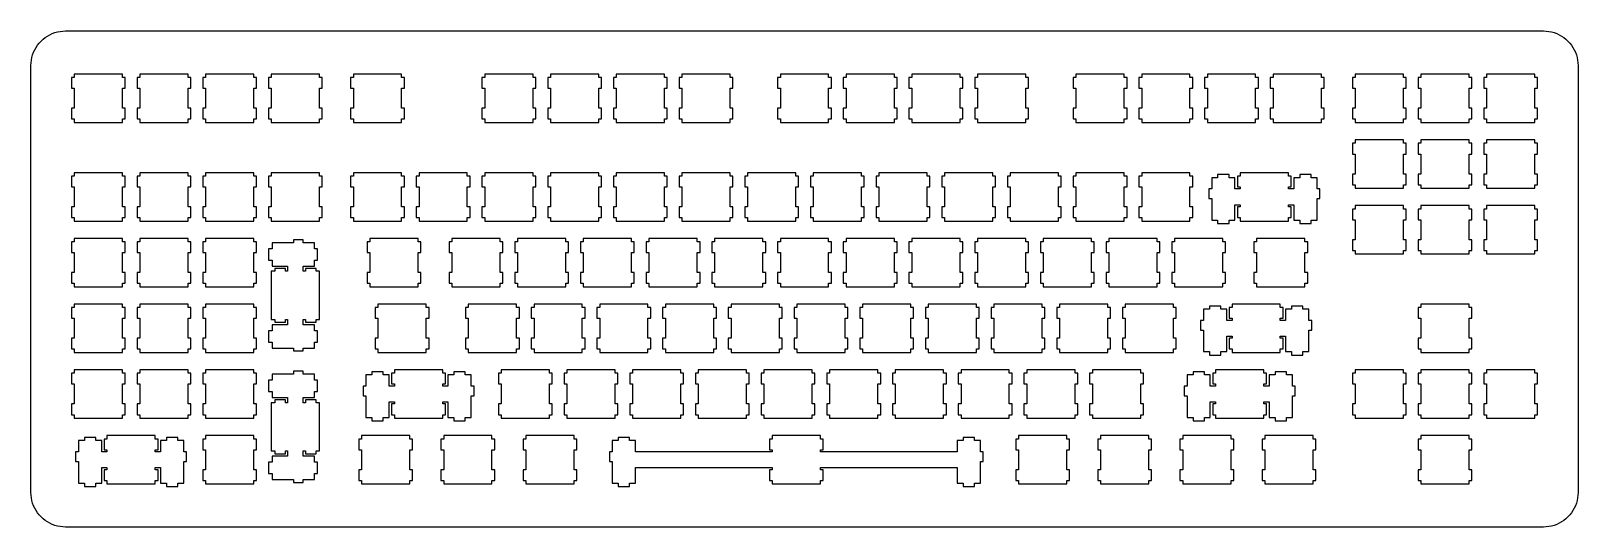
# Model space of a CAD drawing. Extents: x 0 to 449, y 0 to 144.
import ezdxf

# ---------------------------------------------------------------- set-up
doc = ezdxf.new("R2010")
doc.units = 0
doc.layers.get('0').update_dxf_attribs({"linetype": 'CONTINUOUS'})

msp = doc.modelspace()

# ---------------------------------------------------------------- linework, layer by layer
at = {"color": 0}
for p, q in [((7.0032, 143.415), (7.7597, 143.629)), ((7.7597, 143.629), (8.5301, 143.782)), ((8.5301, 143.782), (9.31, 143.874)), ((9.31, 143.874), (10.0941, 143.906)), ((10.0941, 143.906), (438.721, 143.904)), ((438.721, 143.904), (439.505, 143.874)), ((439.505, 143.874), (440.284, 143.782)), ((440.284, 143.782), (441.053, 143.629)), ((441.053, 143.629), (441.812, 143.415)), ((1.1837, 138.444), (1.5682, 139.13)), ((1.5682, 139.13), (2.0037, 139.783)), ((2.0037, 139.783), (2.4901, 140.4)), ((2.4901, 140.4), (3.0234, 140.976)), ((3.0234, 140.976), (3.5994, 141.509)), ((3.5994, 141.509), (4.2168, 141.996)), ((4.2168, 141.996), (4.87, 142.431)), ((4.87, 142.431), (5.5549, 142.816)), ((5.5549, 142.816), (6.2673, 143.144)), ((6.2673, 143.144), (7.0032, 143.415)), ((441.812, 143.415), (442.546, 143.144)), ((442.546, 143.144), (443.258, 142.816)), ((443.258, 142.816), (443.946, 142.431)), ((443.946, 142.431), (444.599, 141.996)), ((444.599, 141.996), (445.216, 141.509)), ((445.216, 141.509), (445.791, 140.976)), ((445.791, 140.976), (446.324, 140.4)), ((446.324, 140.4), (446.811, 139.783)), ((446.811, 139.783), (447.248, 139.13)), ((447.248, 139.13), (447.633, 138.444)), ((0.0951, 133.905), (0.1254, 134.689)), ((0.1254, 134.689), (0.2177, 135.469)), ((0.2177, 135.469), (0.3707, 136.24)), ((0.3707, 136.24), (0.5843, 136.996)), ((0.5843, 136.996), (0.8558, 137.732)), ((0.8558, 137.732), (1.1837, 138.444)), ((447.633, 138.444), (447.957, 137.732)), ((447.957, 137.732), (448.229, 136.996)), ((448.229, 136.996), (448.444, 136.24)), ((448.444, 136.24), (448.596, 135.469)), ((448.596, 135.469), (448.691, 134.689)), ((448.691, 134.689), (448.719, 133.905)), ((0.0937, 10.0803), (0.0951, 133.905)), ((12.6201, 130.38), (11.8194, 130.38)), ((11.8194, 130.38), (11.8194, 127.28)), ((12.6201, 131.379), (12.6201, 130.38)), ((26.6196, 131.379), (12.6201, 131.379)), ((26.6196, 130.38), (26.6196, 131.379)), ((27.4175, 130.38), (26.6196, 130.38)), ((27.4175, 127.28), (27.4175, 130.38)), ((31.6701, 130.38), (30.8694, 130.38)), ((30.8694, 130.38), (30.8694, 127.28)), ((31.6701, 131.379), (31.6701, 130.38)), ((45.6696, 131.379), (31.6701, 131.379)), ((45.6696, 130.38), (45.6696, 131.379)), ((46.4704, 130.38), (45.6696, 130.38)), ((46.4704, 127.28), (46.4704, 130.38)), ((50.7199, 130.38), (49.9195, 130.38)), ((49.9195, 130.38), (49.9195, 127.28)), ((50.7199, 131.379), (50.7199, 130.38)), ((64.7196, 131.379), (50.7199, 131.379)), ((64.7196, 130.38), (64.7196, 131.379)), ((65.5204, 130.38), (64.7196, 130.38)), ((65.5204, 127.28), (65.5204, 130.38)), ((69.7699, 130.38), (68.9695, 130.38)), ((68.9695, 130.38), (68.9695, 127.28)), ((69.7699, 131.379), (69.7699, 130.38)), ((83.7696, 131.379), (69.7699, 131.379)), ((83.7696, 130.38), (83.7696, 131.379)), ((84.5704, 130.38), (83.7696, 130.38)), ((84.5704, 127.28), (84.5704, 130.38)), ((93.5814, 130.38), (92.782, 130.38)), ((92.782, 130.38), (92.782, 127.28)), ((93.5814, 131.379), (93.5814, 130.38)), ((107.582, 131.379), (93.5814, 131.379)), ((107.582, 130.38), (107.582, 131.379)), ((108.381, 130.38), (107.582, 130.38)), ((108.381, 127.28), (108.381, 130.38)), ((131.681, 130.38), (130.882, 130.38)), ((130.882, 130.38), (130.882, 127.28)), ((131.681, 131.379), (131.681, 130.38)), ((145.682, 131.379), (131.681, 131.379)), ((145.682, 130.38), (145.682, 131.379)), ((146.481, 130.38), (145.682, 130.38)), ((146.481, 127.28), (146.481, 130.38)), ((150.731, 130.38), (149.932, 130.38)), ((149.932, 130.38), (149.932, 127.28)), ((150.731, 131.379), (150.731, 130.38)), ((164.732, 131.379), (150.731, 131.379)), ((164.732, 130.38), (164.732, 131.379)), ((165.531, 130.38), (164.732, 130.38)), ((165.531, 127.28), (165.531, 130.38)), ((169.781, 130.38), (168.982, 130.38)), ((168.982, 130.38), (168.982, 127.28)), ((169.781, 131.379), (169.781, 130.38)), ((183.782, 131.379), (169.781, 131.379)), ((183.782, 130.38), (183.782, 131.379)), ((184.581, 130.38), (183.782, 130.38)), ((184.581, 127.28), (184.581, 130.38)), ((188.831, 130.38), (188.032, 130.38)), ((188.032, 130.38), (188.032, 127.28)), ((188.831, 131.379), (188.831, 130.38)), ((202.832, 131.379), (188.831, 131.379)), ((202.832, 130.38), (202.832, 131.379)), ((203.631, 130.38), (202.832, 130.38)), ((203.631, 127.28), (203.631, 130.38)), ((217.406, 130.38), (216.607, 130.38)), ((216.607, 130.38), (216.607, 127.28)), ((217.406, 131.379), (217.406, 130.38)), ((231.407, 131.379), (217.406, 131.379)), ((231.407, 130.38), (231.407, 131.379)), ((232.206, 130.38), (231.407, 130.38)), ((232.206, 127.28), (232.206, 130.38)), ((236.456, 130.38), (235.657, 130.38)), ((235.657, 130.38), (235.657, 127.28)), ((236.456, 131.379), (236.456, 130.38)), ((250.457, 131.379), (236.456, 131.379)), ((250.457, 130.38), (250.457, 131.379)), ((251.256, 130.38), (250.457, 130.38)), ((251.256, 127.28), (251.256, 130.38)), ((255.506, 130.38), (254.707, 130.38)), ((254.707, 130.38), (254.707, 127.28)), ((255.506, 131.379), (255.506, 130.38)), ((269.507, 131.379), (255.506, 131.379)), ((269.507, 130.38), (269.507, 131.379)), ((270.306, 130.38), (269.507, 130.38)), ((270.306, 127.28), (270.306, 130.38)), ((274.556, 130.38), (273.757, 130.38)), ((273.757, 130.38), (273.757, 127.28)), ((274.556, 131.379), (274.556, 130.38)), ((288.557, 131.379), (274.556, 131.379)), ((288.557, 130.38), (288.557, 131.379)), ((289.356, 130.38), (288.557, 130.38)), ((289.356, 127.28), (289.356, 130.38)), ((303.131, 130.38), (302.332, 130.38)), ((302.332, 130.38), (302.332, 127.28)), ((303.131, 131.379), (303.131, 130.38)), ((317.132, 131.379), (303.131, 131.379)), ((317.132, 130.38), (317.132, 131.379)), ((317.931, 130.38), (317.132, 130.38)), ((317.931, 127.28), (317.931, 130.38)), ((322.181, 130.38), (321.382, 130.38)), ((321.382, 130.38), (321.382, 127.28)), ((322.181, 131.379), (322.181, 130.38)), ((336.182, 131.379), (322.181, 131.379)), ((336.182, 130.38), (336.182, 131.379)), ((336.981, 130.38), (336.182, 130.38)), ((336.981, 127.28), (336.981, 130.38)), ((341.231, 130.38), (340.432, 130.38)), ((340.432, 130.38), (340.432, 127.28)), ((341.231, 131.379), (341.231, 130.38)), ((355.233, 131.379), (341.231, 131.379)), ((355.233, 130.38), (355.233, 131.379)), ((356.03, 130.38), (355.233, 130.38)), ((356.03, 127.28), (356.03, 130.38)), ((360.281, 130.38), (359.481, 130.38)), ((359.481, 130.38), (359.481, 127.28)), ((360.281, 131.379), (360.281, 130.38)), ((374.283, 131.379), (360.281, 131.379)), ((374.283, 130.38), (374.283, 131.379)), ((375.08, 130.38), (374.283, 130.38)), ((375.08, 127.28), (375.08, 130.38)), ((384.094, 130.38), (383.293, 130.38)), ((383.293, 130.38), (383.293, 127.28)), ((384.094, 131.379), (384.094, 130.38)), ((398.096, 131.379), (384.094, 131.379)), ((398.096, 130.38), (398.096, 131.379)), ((398.896, 130.38), (398.096, 130.38)), ((398.896, 127.28), (398.896, 130.38)), ((403.144, 130.38), (402.343, 130.38)), ((402.343, 130.38), (402.343, 127.28)), ((403.144, 131.379), (403.144, 130.38)), ((417.146, 131.379), (403.144, 131.379)), ((417.146, 130.38), (417.146, 131.379)), ((417.946, 130.38), (417.146, 130.38)), ((417.946, 127.28), (417.946, 130.38)), ((422.194, 130.38), (421.393, 130.38)), ((421.393, 130.38), (421.393, 127.28)), ((422.194, 131.379), (422.194, 130.38)), ((436.196, 131.379), (422.194, 131.379)), ((436.196, 130.38), (436.196, 131.379)), ((436.996, 130.38), (436.196, 130.38)), ((436.996, 127.28), (436.996, 130.38)), ((448.719, 133.905), (448.719, 10.079)), ((11.8194, 127.28), (12.6201, 127.28)), ((12.6201, 127.28), (12.6201, 121.481)), ((26.6196, 121.481), (26.6196, 127.28)), ((26.6196, 127.28), (27.4175, 127.28)), ((30.8694, 127.28), (31.6701, 127.28)), ((31.6701, 127.28), (31.6701, 121.481)), ((45.6696, 121.481), (45.6696, 127.28)), ((45.6696, 127.28), (46.4704, 127.28)), ((49.9195, 127.28), (50.7199, 127.28)), ((50.7199, 127.28), (50.7199, 121.481)), ((64.7196, 121.481), (64.7196, 127.28)), ((64.7196, 127.28), (65.5204, 127.28)), ((68.9695, 127.28), (69.7699, 127.28)), ((69.7699, 127.28), (69.7699, 121.481)), ((83.7696, 121.481), (83.7696, 127.28)), ((83.7696, 127.28), (84.5704, 127.28)), ((92.782, 127.28), (93.5814, 127.28)), ((93.5814, 127.28), (93.5814, 121.481)), ((107.582, 121.481), (107.582, 127.28)), ((107.582, 127.28), (108.381, 127.28)), ((130.882, 127.28), (131.681, 127.28)), ((131.681, 127.28), (131.681, 121.481)), ((145.682, 121.481), (145.682, 127.28)), ((145.682, 127.28), (146.481, 127.28)), ((149.932, 127.28), (150.731, 127.28)), ((150.731, 127.28), (150.731, 121.481)), ((164.732, 121.481), (164.732, 127.28)), ((164.732, 127.28), (165.531, 127.28)), ((168.982, 127.28), (169.781, 127.28)), ((169.781, 127.28), (169.781, 121.481)), ((183.782, 121.481), (183.782, 127.28)), ((183.782, 127.28), (184.581, 127.28)), ((188.032, 127.28), (188.831, 127.28)), ((188.831, 127.28), (188.831, 121.481)), ((202.832, 121.481), (202.832, 127.28)), ((202.832, 127.28), (203.631, 127.28)), ((216.607, 127.28), (217.406, 127.28)), ((217.406, 127.28), (217.406, 121.481)), ((231.407, 121.481), (231.407, 127.28)), ((231.407, 127.28), (232.206, 127.28)), ((235.657, 127.28), (236.456, 127.28)), ((236.456, 127.28), (236.456, 121.481)), ((250.457, 121.481), (250.457, 127.28)), ((250.457, 127.28), (251.256, 127.28)), ((254.707, 127.28), (255.506, 127.28)), ((255.506, 127.28), (255.506, 121.481)), ((269.507, 121.481), (269.507, 127.28)), ((269.507, 127.28), (270.306, 127.28)), ((273.757, 127.28), (274.556, 127.28)), ((274.556, 127.28), (274.556, 121.481)), ((288.557, 121.481), (288.557, 127.28)), ((288.557, 127.28), (289.356, 127.28)), ((302.332, 127.28), (303.131, 127.28)), ((303.131, 127.28), (303.131, 121.481)), ((317.132, 121.481), (317.132, 127.28)), ((317.132, 127.28), (317.931, 127.28)), ((321.382, 127.28), (322.181, 127.28)), ((322.181, 127.28), (322.181, 121.481)), ((336.182, 121.481), (336.182, 127.28)), ((336.182, 127.28), (336.981, 127.28)), ((340.432, 127.28), (341.231, 127.28)), ((341.231, 127.28), (341.231, 121.481)), ((355.233, 121.481), (355.233, 127.28)), ((355.233, 127.28), (356.03, 127.28)), ((359.481, 127.28), (360.281, 127.28)), ((360.281, 127.28), (360.281, 121.481)), ((374.283, 121.481), (374.283, 127.28)), ((374.283, 127.28), (375.08, 127.28)), ((383.293, 127.28), (384.094, 127.28)), ((384.094, 127.28), (384.094, 121.481)), ((398.096, 121.481), (398.096, 127.28)), ((398.096, 127.28), (398.896, 127.28)), ((402.343, 127.28), (403.144, 127.28)), ((403.144, 127.28), (403.144, 121.481)), ((417.146, 121.481), (417.146, 127.28)), ((417.146, 127.28), (417.946, 127.28)), ((421.393, 127.28), (422.194, 127.28)), ((422.194, 127.28), (422.194, 121.481)), ((436.196, 121.481), (436.196, 127.28)), ((436.196, 127.28), (436.996, 127.28)), ((12.6201, 121.481), (11.8194, 121.481)), ((11.8194, 121.481), (11.8194, 118.38)), ((27.4175, 121.481), (26.6196, 121.481)), ((27.4175, 118.38), (27.4175, 121.481)), ((31.6701, 121.481), (30.8694, 121.481)), ((30.8694, 121.481), (30.8694, 118.38)), ((46.4704, 121.481), (45.6696, 121.481)), ((46.4704, 118.38), (46.4704, 121.481)), ((50.7199, 121.481), (49.9195, 121.481)), ((49.9195, 121.481), (49.9195, 118.38)), ((65.5204, 121.481), (64.7196, 121.481)), ((65.5204, 118.38), (65.5204, 121.481)), ((69.7699, 121.481), (68.9695, 121.481)), ((68.9695, 121.481), (68.9695, 118.38)), ((84.5704, 121.481), (83.7696, 121.481)), ((84.5704, 118.38), (84.5704, 121.481)), ((93.5814, 121.481), (92.782, 121.481)), ((92.782, 121.481), (92.782, 118.38)), ((108.381, 121.481), (107.582, 121.481)), ((108.381, 118.38), (108.381, 121.481)), ((131.681, 121.481), (130.882, 121.481)), ((130.882, 121.481), (130.882, 118.38)), ((146.481, 121.481), (145.682, 121.481)), ((146.481, 118.38), (146.481, 121.481)), ((150.731, 121.481), (149.932, 121.481)), ((149.932, 121.481), (149.932, 118.38)), ((165.531, 121.481), (164.732, 121.481)), ((165.531, 118.38), (165.531, 121.481)), ((169.781, 121.481), (168.982, 121.481)), ((168.982, 121.481), (168.982, 118.38)), ((184.581, 121.481), (183.782, 121.481)), ((184.581, 118.38), (184.581, 121.481)), ((188.831, 121.481), (188.032, 121.481)), ((188.032, 121.481), (188.032, 118.38)), ((203.631, 121.481), (202.832, 121.481)), ((203.631, 118.38), (203.631, 121.481)), ((217.406, 121.481), (216.607, 121.481)), ((216.607, 121.481), (216.607, 118.38)), ((232.206, 121.481), (231.407, 121.481)), ((232.206, 118.38), (232.206, 121.481)), ((236.456, 121.481), (235.657, 121.481)), ((235.657, 121.481), (235.657, 118.38)), ((251.256, 121.481), (250.457, 121.481)), ((251.256, 118.38), (251.256, 121.481)), ((255.506, 121.481), (254.707, 121.481)), ((254.707, 121.481), (254.707, 118.38)), ((270.306, 121.481), (269.507, 121.481)), ((270.306, 118.38), (270.306, 121.481)), ((274.556, 121.481), (273.757, 121.481)), ((273.757, 121.481), (273.757, 118.38)), ((289.356, 121.481), (288.557, 121.481)), ((289.356, 118.38), (289.356, 121.481)), ((303.131, 121.481), (302.332, 121.481)), ((302.332, 121.481), (302.332, 118.38)), ((317.931, 121.481), (317.132, 121.481)), ((317.931, 118.38), (317.931, 121.481)), ((322.181, 121.481), (321.382, 121.481)), ((321.382, 121.481), (321.382, 118.38)), ((336.981, 121.481), (336.182, 121.481)), ((336.981, 118.38), (336.981, 121.481)), ((341.231, 121.481), (340.432, 121.481)), ((340.432, 121.481), (340.432, 118.38)), ((356.03, 121.481), (355.233, 121.481)), ((356.03, 118.38), (356.03, 121.481)), ((360.281, 121.481), (359.481, 121.481)), ((359.481, 121.481), (359.481, 118.38)), ((375.08, 121.481), (374.283, 121.481)), ((375.08, 118.38), (375.08, 121.481)), ((384.094, 121.481), (383.293, 121.481)), ((383.293, 121.481), (383.293, 118.38)), ((398.896, 121.481), (398.096, 121.481)), ((398.896, 118.38), (398.896, 121.481)), ((403.144, 121.481), (402.343, 121.481)), ((402.343, 121.481), (402.343, 118.38)), ((417.946, 121.481), (417.146, 121.481)), ((417.946, 118.38), (417.946, 121.481)), ((422.194, 121.481), (421.393, 121.481)), ((421.393, 121.481), (421.393, 118.38)), ((436.996, 121.481), (436.196, 121.481)), ((436.996, 118.38), (436.996, 121.481)), ((11.8194, 118.38), (12.6201, 118.38)), ((12.6201, 118.38), (12.6201, 117.38)), ((12.6201, 117.38), (26.6196, 117.38)), ((26.6196, 117.38), (26.6196, 118.38)), ((26.6196, 118.38), (27.4175, 118.38)), ((30.8694, 118.38), (31.6701, 118.38)), ((31.6701, 118.38), (31.6701, 117.38)), ((31.6701, 117.38), (45.6696, 117.38)), ((45.6696, 117.38), (45.6696, 118.38)), ((45.6696, 118.38), (46.4704, 118.38)), ((49.9195, 118.38), (50.7199, 118.38)), ((50.7199, 118.38), (50.7199, 117.38)), ((50.7199, 117.38), (64.7196, 117.38)), ((64.7196, 117.38), (64.7196, 118.38)), ((64.7196, 118.38), (65.5204, 118.38)), ((68.9695, 118.38), (69.7699, 118.38)), ((69.7699, 118.38), (69.7699, 117.38)), ((69.7699, 117.38), (83.7696, 117.38)), ((83.7696, 117.38), (83.7696, 118.38)), ((83.7696, 118.38), (84.5704, 118.38)), ((92.782, 118.38), (93.5814, 118.38)), ((93.5814, 118.38), (93.5814, 117.38)), ((93.5814, 117.38), (107.582, 117.38)), ((107.582, 117.38), (107.582, 118.38)), ((107.582, 118.38), (108.381, 118.38)), ((130.882, 118.38), (131.681, 118.38)), ((131.681, 118.38), (131.681, 117.38)), ((131.681, 117.38), (145.682, 117.38)), ((145.682, 117.38), (145.682, 118.38)), ((145.682, 118.38), (146.481, 118.38)), ((149.932, 118.38), (150.731, 118.38)), ((150.731, 118.38), (150.731, 117.38)), ((150.731, 117.38), (164.732, 117.38)), ((164.732, 117.38), (164.732, 118.38)), ((164.732, 118.38), (165.531, 118.38)), ((168.982, 118.38), (169.781, 118.38)), ((169.781, 118.38), (169.781, 117.38)), ((169.781, 117.38), (183.782, 117.38)), ((183.782, 117.38), (183.782, 118.38)), ((183.782, 118.38), (184.581, 118.38)), ((188.032, 118.38), (188.831, 118.38)), ((188.831, 118.38), (188.831, 117.38)), ((188.831, 117.38), (202.832, 117.38)), ((202.832, 117.38), (202.832, 118.38)), ((202.832, 118.38), (203.631, 118.38)), ((216.607, 118.38), (217.406, 118.38)), ((217.406, 118.38), (217.406, 117.38)), ((217.406, 117.38), (231.407, 117.38)), ((231.407, 117.38), (231.407, 118.38)), ((231.407, 118.38), (232.206, 118.38)), ((235.657, 118.38), (236.456, 118.38)), ((236.456, 118.38), (236.456, 117.38)), ((236.456, 117.38), (250.457, 117.38)), ((250.457, 117.38), (250.457, 118.38)), ((250.457, 118.38), (251.256, 118.38)), ((254.707, 118.38), (255.506, 118.38)), ((255.506, 118.38), (255.506, 117.38)), ((255.506, 117.38), (269.507, 117.38)), ((269.507, 117.38), (269.507, 118.38)), ((269.507, 118.38), (270.306, 118.38)), ((273.757, 118.38), (274.556, 118.38)), ((274.556, 118.38), (274.556, 117.38)), ((274.556, 117.38), (288.557, 117.38)), ((288.557, 117.38), (288.557, 118.38)), ((288.557, 118.38), (289.356, 118.38)), ((302.332, 118.38), (303.131, 118.38)), ((303.131, 118.38), (303.131, 117.38)), ((303.131, 117.38), (317.132, 117.38)), ((317.132, 117.38), (317.132, 118.38)), ((317.132, 118.38), (317.931, 118.38)), ((321.382, 118.38), (322.181, 118.38)), ((322.181, 118.38), (322.181, 117.38)), ((322.181, 117.38), (336.182, 117.38)), ((336.182, 117.38), (336.182, 118.38)), ((336.182, 118.38), (336.981, 118.38)), ((340.432, 118.38), (341.231, 118.38)), ((341.231, 118.38), (341.231, 117.38)), ((341.231, 117.38), (355.233, 117.38)), ((355.233, 117.38), (355.233, 118.38)), ((355.233, 118.38), (356.03, 118.38)), ((359.481, 118.38), (360.281, 118.38)), ((360.281, 118.38), (360.281, 117.38)), ((360.281, 117.38), (374.283, 117.38)), ((374.283, 117.38), (374.283, 118.38)), ((374.283, 118.38), (375.08, 118.38)), ((383.293, 118.38), (384.094, 118.38)), ((384.094, 118.38), (384.094, 117.38)), ((384.094, 117.38), (398.096, 117.38)), ((398.096, 117.38), (398.096, 118.38)), ((398.096, 118.38), (398.896, 118.38)), ((402.343, 118.38), (403.144, 118.38)), ((403.144, 118.38), (403.144, 117.38)), ((403.144, 117.38), (417.146, 117.38)), ((417.146, 117.38), (417.146, 118.38)), ((417.146, 118.38), (417.946, 118.38)), ((421.393, 118.38), (422.194, 118.38)), ((422.194, 118.38), (422.194, 117.38)), ((422.194, 117.38), (436.196, 117.38)), ((436.196, 117.38), (436.196, 118.38)), ((436.196, 118.38), (436.996, 118.38)), ((384.094, 112.329), (384.094, 111.33)), ((398.096, 112.329), (384.094, 112.329)), ((398.096, 111.33), (398.096, 112.329)), ((403.144, 112.329), (403.144, 111.33)), ((417.146, 112.329), (403.144, 112.329)), ((417.146, 111.33), (417.146, 112.329)), ((422.194, 112.329), (422.194, 111.33)), ((436.196, 112.329), (422.194, 112.329)), ((436.196, 111.33), (436.196, 112.329)), ((384.094, 111.33), (383.293, 111.33)), ((383.293, 111.33), (383.293, 108.23)), ((383.293, 108.23), (384.094, 108.23)), ((384.094, 108.23), (384.094, 102.43)), ((398.896, 111.33), (398.096, 111.33)), ((398.096, 102.43), (398.096, 108.23)), ((398.096, 108.23), (398.896, 108.23)), ((398.896, 108.23), (398.896, 111.33)), ((403.144, 111.33), (402.343, 111.33)), ((402.343, 111.33), (402.343, 108.23)), ((402.343, 108.23), (403.144, 108.23)), ((403.144, 108.23), (403.144, 102.43)), ((417.946, 111.33), (417.146, 111.33)), ((417.146, 102.43), (417.146, 108.23)), ((417.146, 108.23), (417.946, 108.23)), ((417.946, 108.23), (417.946, 111.33)), ((422.194, 111.33), (421.393, 111.33)), ((421.393, 111.33), (421.393, 108.23)), ((421.393, 108.23), (422.194, 108.23)), ((422.194, 108.23), (422.194, 102.43)), ((436.996, 111.33), (436.196, 111.33)), ((436.196, 102.43), (436.196, 108.23)), ((436.196, 108.23), (436.996, 108.23)), ((436.996, 108.23), (436.996, 111.33)), ((12.6201, 101.805), (11.8194, 101.805)), ((11.8194, 101.805), (11.8194, 98.7048)), ((11.8194, 98.7048), (12.6201, 98.7048)), ((12.6201, 102.804), (12.6201, 101.805)), ((26.6196, 102.804), (12.6201, 102.804)), ((12.6201, 98.7048), (12.6201, 92.9047)), ((26.6196, 101.805), (26.6196, 102.804)), ((27.4175, 101.805), (26.6196, 101.805)), ((26.6196, 92.9047), (26.6196, 98.7048)), ((26.6196, 98.7048), (27.4175, 98.7048)), ((27.4175, 98.7048), (27.4175, 101.805)), ((31.6701, 101.805), (30.8694, 101.805)), ((30.8694, 101.805), (30.8694, 98.7048)), ((30.8694, 98.7048), (31.6701, 98.7048)), ((31.6701, 102.804), (31.6701, 101.805)), ((45.6696, 102.804), (31.6701, 102.804)), ((31.6701, 98.7048), (31.6701, 92.9047)), ((45.6696, 101.805), (45.6696, 102.804)), ((46.4704, 101.805), (45.6696, 101.805)), ((45.6696, 92.9047), (45.6696, 98.7048)), ((45.6696, 98.7048), (46.4704, 98.7048)), ((46.4704, 98.7048), (46.4704, 101.805)), ((50.7199, 101.805), (49.9195, 101.805)), ((49.9195, 101.805), (49.9195, 98.7048)), ((49.9195, 98.7048), (50.7199, 98.7048)), ((50.7199, 102.804), (50.7199, 101.805)), ((64.7196, 102.804), (50.7199, 102.804)), ((50.7199, 98.7048), (50.7199, 92.9047)), ((64.7196, 101.805), (64.7196, 102.804)), ((65.5204, 101.805), (64.7196, 101.805)), ((64.7196, 92.9047), (64.7196, 98.7048)), ((64.7196, 98.7048), (65.5204, 98.7048)), ((65.5204, 98.7048), (65.5204, 101.805)), ((69.7699, 101.805), (68.9695, 101.805)), ((68.9695, 101.805), (68.9695, 98.7048)), ((68.9695, 98.7048), (69.7699, 98.7048)), ((69.7699, 102.804), (69.7699, 101.805)), ((83.7696, 102.804), (69.7699, 102.804)), ((69.7699, 98.7048), (69.7699, 92.9047)), ((83.7696, 101.805), (83.7696, 102.804)), ((84.5704, 101.805), (83.7696, 101.805)), ((83.7696, 92.9047), (83.7696, 98.7048)), ((83.7696, 98.7048), (84.5704, 98.7048)), ((84.5704, 98.7048), (84.5704, 101.805)), ((93.5814, 101.805), (92.782, 101.805)), ((92.782, 101.805), (92.782, 98.7048)), ((92.782, 98.7048), (93.5814, 98.7048)), ((93.5814, 102.804), (93.5814, 101.805)), ((107.582, 102.804), (93.5814, 102.804)), ((93.5814, 98.7048), (93.5814, 92.9047)), ((107.582, 101.805), (107.582, 102.804)), ((108.381, 101.805), (107.582, 101.805)), ((107.582, 92.9047), (107.582, 98.7048)), ((107.582, 98.7048), (108.381, 98.7048)), ((108.381, 98.7048), (108.381, 101.805)), ((112.631, 101.805), (111.832, 101.805)), ((111.832, 101.805), (111.832, 98.7048)), ((111.832, 98.7048), (112.631, 98.7048)), ((112.631, 102.804), (112.631, 101.805)), ((126.632, 102.804), (112.631, 102.804)), ((112.631, 98.7048), (112.631, 92.9047)), ((126.632, 101.805), (126.632, 102.804)), ((127.431, 101.805), (126.632, 101.805)), ((126.632, 92.9047), (126.632, 98.7048)), ((126.632, 98.7048), (127.431, 98.7048)), ((127.431, 98.7048), (127.431, 101.805)), ((131.681, 101.805), (130.882, 101.805)), ((130.882, 101.805), (130.882, 98.7048)), ((130.882, 98.7048), (131.681, 98.7048)), ((131.681, 102.804), (131.681, 101.805)), ((145.682, 102.804), (131.681, 102.804)), ((131.681, 98.7048), (131.681, 92.9047)), ((145.682, 101.805), (145.682, 102.804)), ((146.481, 101.805), (145.682, 101.805)), ((145.682, 92.9047), (145.682, 98.7048)), ((145.682, 98.7048), (146.481, 98.7048)), ((146.481, 98.7048), (146.481, 101.805)), ((150.731, 101.805), (149.932, 101.805)), ((149.932, 101.805), (149.932, 98.7048)), ((149.932, 98.7048), (150.731, 98.7048)), ((150.731, 102.804), (150.731, 101.805)), ((164.732, 102.804), (150.731, 102.804)), ((150.731, 98.7048), (150.731, 92.9047)), ((164.732, 101.805), (164.732, 102.804)), ((165.531, 101.805), (164.732, 101.805)), ((164.732, 92.9047), (164.732, 98.7048)), ((164.732, 98.7048), (165.531, 98.7048)), ((165.531, 98.7048), (165.531, 101.805)), ((169.781, 101.805), (168.982, 101.805)), ((168.982, 101.805), (168.982, 98.7048)), ((168.982, 98.7048), (169.781, 98.7048)), ((169.781, 102.804), (169.781, 101.805)), ((183.782, 102.804), (169.781, 102.804)), ((169.781, 98.7048), (169.781, 92.9047)), ((183.782, 101.805), (183.782, 102.804)), ((184.581, 101.805), (183.782, 101.805)), ((183.782, 92.9047), (183.782, 98.7048)), ((183.782, 98.7048), (184.581, 98.7048)), ((184.581, 98.7048), (184.581, 101.805)), ((188.831, 101.805), (188.032, 101.805)), ((188.032, 101.805), (188.032, 98.7048)), ((188.032, 98.7048), (188.831, 98.7048)), ((188.831, 102.804), (188.831, 101.805)), ((202.832, 102.804), (188.831, 102.804)), ((188.831, 98.7048), (188.831, 92.9047)), ((202.832, 101.805), (202.832, 102.804)), ((203.631, 101.805), (202.832, 101.805)), ((202.832, 92.9047), (202.832, 98.7048)), ((202.832, 98.7048), (203.631, 98.7048)), ((203.631, 98.7048), (203.631, 101.805)), ((207.881, 101.805), (207.082, 101.805)), ((207.082, 101.805), (207.082, 98.7048)), ((207.082, 98.7048), (207.881, 98.7048)), ((207.881, 102.804), (207.881, 101.805)), ((221.882, 102.804), (207.881, 102.804)), ((207.881, 98.7048), (207.881, 92.9047)), ((221.882, 101.805), (221.882, 102.804)), ((222.681, 101.805), (221.882, 101.805)), ((221.882, 92.9047), (221.882, 98.7048)), ((221.882, 98.7048), (222.681, 98.7048)), ((222.681, 98.7048), (222.681, 101.805)), ((226.931, 101.805), (226.132, 101.805)), ((226.132, 101.805), (226.132, 98.7048)), ((226.132, 98.7048), (226.931, 98.7048)), ((226.931, 102.804), (226.931, 101.805)), ((240.932, 102.804), (226.931, 102.804)), ((226.931, 98.7048), (226.931, 92.9047)), ((240.932, 101.805), (240.932, 102.804)), ((241.731, 101.805), (240.932, 101.805)), ((240.932, 92.9047), (240.932, 98.7048)), ((240.932, 98.7048), (241.731, 98.7048)), ((241.731, 98.7048), (241.731, 101.805)), ((245.981, 101.805), (245.182, 101.805)), ((245.182, 101.805), (245.182, 98.7048)), ((245.182, 98.7048), (245.981, 98.7048)), ((245.981, 102.804), (245.981, 101.805)), ((259.982, 102.804), (245.981, 102.804)), ((245.981, 98.7048), (245.981, 92.9047)), ((259.982, 101.805), (259.982, 102.804)), ((260.781, 101.805), (259.982, 101.805)), ((259.982, 92.9047), (259.982, 98.7048)), ((259.982, 98.7048), (260.781, 98.7048)), ((260.781, 98.7048), (260.781, 101.805)), ((265.031, 101.805), (264.232, 101.805)), ((264.232, 101.805), (264.232, 98.7048)), ((264.232, 98.7048), (265.031, 98.7048)), ((265.031, 102.804), (265.031, 101.805)), ((279.032, 102.804), (265.031, 102.804)), ((265.031, 98.7048), (265.031, 92.9047)), ((279.032, 101.805), (279.032, 102.804)), ((279.831, 101.805), (279.032, 101.805)), ((279.032, 92.9047), (279.032, 98.7048)), ((279.032, 98.7048), (279.831, 98.7048)), ((279.831, 98.7048), (279.831, 101.805)), ((284.081, 101.805), (283.282, 101.805)), ((283.282, 101.805), (283.282, 98.7048)), ((283.282, 98.7048), (284.081, 98.7048)), ((284.081, 102.804), (284.081, 101.805)), ((298.082, 102.804), (284.081, 102.804)), ((284.081, 98.7048), (284.081, 92.9047)), ((298.082, 101.805), (298.082, 102.804)), ((298.881, 101.805), (298.082, 101.805)), ((298.082, 92.9047), (298.082, 98.7048)), ((298.082, 98.7048), (298.881, 98.7048)), ((298.881, 98.7048), (298.881, 101.805)), ((303.131, 101.805), (302.332, 101.805)), ((302.332, 101.805), (302.332, 98.7048)), ((302.332, 98.7048), (303.131, 98.7048)), ((303.131, 102.804), (303.131, 101.805)), ((317.132, 102.804), (303.131, 102.804)), ((303.131, 98.7048), (303.131, 92.9047)), ((317.132, 101.805), (317.132, 102.804)), ((317.931, 101.805), (317.132, 101.805)), ((317.132, 92.9047), (317.132, 98.7048)), ((317.132, 98.7048), (317.931, 98.7048)), ((317.931, 98.7048), (317.931, 101.805)), ((322.181, 101.805), (321.382, 101.805)), ((321.382, 101.805), (321.382, 98.7048)), ((321.382, 98.7048), (322.181, 98.7048)), ((322.181, 102.804), (322.181, 101.805)), ((336.182, 102.804), (322.181, 102.804)), ((322.181, 98.7048), (322.181, 92.9047)), ((336.182, 101.805), (336.182, 102.804)), ((336.981, 101.805), (336.182, 101.805)), ((336.182, 92.9047), (336.182, 98.7048)), ((336.182, 98.7048), (336.981, 98.7048)), ((336.981, 98.7048), (336.981, 101.805)), ((344.206, 101.335), (342.481, 101.335)), ((342.481, 101.335), (342.481, 98.1054)), ((347.507, 102.254), (344.206, 102.254)), ((344.206, 102.254), (344.206, 101.335)), ((347.507, 101.335), (347.507, 102.254)), ((349.232, 101.335), (347.507, 101.335)), ((349.232, 98.1054), (349.232, 101.335)), ((350.756, 101.805), (349.957, 101.805)), ((349.957, 101.805), (349.957, 98.7048)), ((349.957, 98.7048), (350.756, 98.7048)), ((350.756, 102.804), (350.756, 101.805)), ((364.758, 102.804), (350.756, 102.804)), ((350.756, 98.7048), (350.756, 98.1054)), ((364.758, 101.805), (364.758, 102.804)), ((365.555, 101.805), (364.758, 101.805)), ((364.758, 98.1054), (364.758, 98.7048)), ((364.758, 98.7048), (365.555, 98.7048)), ((365.555, 98.7048), (365.555, 101.805)), ((368.007, 101.335), (366.282, 101.335)), ((366.282, 101.335), (366.282, 98.1054)), ((371.306, 102.254), (368.007, 102.254)), ((368.007, 102.254), (368.007, 101.335)), ((371.306, 101.335), (371.306, 102.254)), ((373.031, 101.335), (371.306, 101.335)), ((373.031, 98.1054), (373.031, 101.335)), ((384.094, 102.43), (383.293, 102.43)), ((383.293, 102.43), (383.293, 99.3302)), ((383.293, 99.3302), (384.094, 99.3302)), ((384.094, 99.3302), (384.094, 98.3298)), ((398.896, 102.43), (398.096, 102.43)), ((398.096, 98.3298), (398.096, 99.3302)), ((398.096, 99.3302), (398.896, 99.3302)), ((398.896, 99.3302), (398.896, 102.43)), ((403.144, 102.43), (402.343, 102.43)), ((402.343, 102.43), (402.343, 99.3302)), ((402.343, 99.3302), (403.144, 99.3302)), ((403.144, 99.3302), (403.144, 98.3298)), ((417.946, 102.43), (417.146, 102.43)), ((417.146, 98.3298), (417.146, 99.3302)), ((417.146, 99.3302), (417.946, 99.3302)), ((417.946, 99.3302), (417.946, 102.43)), ((422.194, 102.43), (421.393, 102.43)), ((421.393, 102.43), (421.393, 99.3302)), ((421.393, 99.3302), (422.194, 99.3302)), ((422.194, 99.3302), (422.194, 98.3298)), ((436.996, 102.43), (436.196, 102.43)), ((436.196, 98.3298), (436.196, 99.3302)), ((436.196, 99.3302), (436.996, 99.3302)), ((436.996, 99.3302), (436.996, 102.43)), ((342.481, 98.1054), (341.657, 98.1054)), ((341.657, 98.1054), (341.657, 95.305)), ((341.657, 95.305), (342.481, 95.305)), ((342.481, 95.305), (342.481, 89.0351)), ((350.756, 98.1054), (349.232, 98.1054)), ((366.282, 98.1054), (364.758, 98.1054)), ((373.856, 98.1054), (373.031, 98.1054)), ((373.031, 89.0351), (373.031, 95.305)), ((373.031, 95.305), (373.856, 95.305)), ((373.856, 95.305), (373.856, 98.1054)), ((384.094, 98.3298), (398.096, 98.3298)), ((403.144, 98.3298), (417.146, 98.3298)), ((422.194, 98.3298), (436.196, 98.3298)), ((12.6201, 92.9047), (11.8194, 92.9047)), ((11.8194, 92.9047), (11.8194, 89.8052)), ((11.8194, 89.8052), (12.6201, 89.8052)), ((12.6201, 89.8052), (12.6201, 88.8047)), ((27.4175, 92.9047), (26.6196, 92.9047)), ((26.6196, 88.8047), (26.6196, 89.8052)), ((26.6196, 89.8052), (27.4175, 89.8052)), ((27.4175, 89.8052), (27.4175, 92.9047)), ((31.6701, 92.9047), (30.8694, 92.9047)), ((30.8694, 92.9047), (30.8694, 89.8052)), ((30.8694, 89.8052), (31.6701, 89.8052)), ((31.6701, 89.8052), (31.6701, 88.8047)), ((46.4704, 92.9047), (45.6696, 92.9047)), ((45.6696, 88.8047), (45.6696, 89.8052)), ((45.6696, 89.8052), (46.4704, 89.8052)), ((46.4704, 89.8052), (46.4704, 92.9047)), ((50.7199, 92.9047), (49.9195, 92.9047)), ((49.9195, 92.9047), (49.9195, 89.8052)), ((49.9195, 89.8052), (50.7199, 89.8052)), ((50.7199, 89.8052), (50.7199, 88.8047)), ((65.5204, 92.9047), (64.7196, 92.9047)), ((64.7196, 88.8047), (64.7196, 89.8052)), ((64.7196, 89.8052), (65.5204, 89.8052)), ((65.5204, 89.8052), (65.5204, 92.9047)), ((69.7699, 92.9047), (68.9695, 92.9047)), ((68.9695, 92.9047), (68.9695, 89.8052)), ((68.9695, 89.8052), (69.7699, 89.8052)), ((69.7699, 89.8052), (69.7699, 88.8047)), ((84.5704, 92.9047), (83.7696, 92.9047)), ((83.7696, 88.8047), (83.7696, 89.8052)), ((83.7696, 89.8052), (84.5704, 89.8052)), ((84.5704, 89.8052), (84.5704, 92.9047)), ((93.5814, 92.9047), (92.782, 92.9047)), ((92.782, 92.9047), (92.782, 89.8052)), ((92.782, 89.8052), (93.5814, 89.8052)), ((93.5814, 89.8052), (93.5814, 88.8047)), ((108.381, 92.9047), (107.582, 92.9047)), ((107.582, 88.8047), (107.582, 89.8052)), ((107.582, 89.8052), (108.381, 89.8052)), ((108.381, 89.8052), (108.381, 92.9047)), ((112.631, 92.9047), (111.832, 92.9047)), ((111.832, 92.9047), (111.832, 89.8052)), ((111.832, 89.8052), (112.631, 89.8052)), ((112.631, 89.8052), (112.631, 88.8047)), ((127.431, 92.9047), (126.632, 92.9047)), ((126.632, 88.8047), (126.632, 89.8052)), ((126.632, 89.8052), (127.431, 89.8052)), ((127.431, 89.8052), (127.431, 92.9047)), ((131.681, 92.9047), (130.882, 92.9047)), ((130.882, 92.9047), (130.882, 89.8052)), ((130.882, 89.8052), (131.681, 89.8052)), ((131.681, 89.8052), (131.681, 88.8047)), ((146.481, 92.9047), (145.682, 92.9047)), ((145.682, 88.8047), (145.682, 89.8052)), ((145.682, 89.8052), (146.481, 89.8052)), ((146.481, 89.8052), (146.481, 92.9047)), ((150.731, 92.9047), (149.932, 92.9047)), ((149.932, 92.9047), (149.932, 89.8052)), ((149.932, 89.8052), (150.731, 89.8052)), ((150.731, 89.8052), (150.731, 88.8047)), ((165.531, 92.9047), (164.732, 92.9047)), ((164.732, 88.8047), (164.732, 89.8052)), ((164.732, 89.8052), (165.531, 89.8052)), ((165.531, 89.8052), (165.531, 92.9047)), ((169.781, 92.9047), (168.982, 92.9047)), ((168.982, 92.9047), (168.982, 89.8052)), ((168.982, 89.8052), (169.781, 89.8052)), ((169.781, 89.8052), (169.781, 88.8047)), ((184.581, 92.9047), (183.782, 92.9047)), ((183.782, 88.8047), (183.782, 89.8052)), ((183.782, 89.8052), (184.581, 89.8052)), ((184.581, 89.8052), (184.581, 92.9047)), ((188.831, 92.9047), (188.032, 92.9047)), ((188.032, 92.9047), (188.032, 89.8052)), ((188.032, 89.8052), (188.831, 89.8052)), ((188.831, 89.8052), (188.831, 88.8047)), ((203.631, 92.9047), (202.832, 92.9047)), ((202.832, 88.8047), (202.832, 89.8052)), ((202.832, 89.8052), (203.631, 89.8052)), ((203.631, 89.8052), (203.631, 92.9047)), ((207.881, 92.9047), (207.082, 92.9047)), ((207.082, 92.9047), (207.082, 89.8052)), ((207.082, 89.8052), (207.881, 89.8052)), ((207.881, 89.8052), (207.881, 88.8047)), ((222.681, 92.9047), (221.882, 92.9047)), ((221.882, 88.8047), (221.882, 89.8052)), ((221.882, 89.8052), (222.681, 89.8052)), ((222.681, 89.8052), (222.681, 92.9047)), ((226.931, 92.9047), (226.132, 92.9047)), ((226.132, 92.9047), (226.132, 89.8052)), ((226.132, 89.8052), (226.931, 89.8052)), ((226.931, 89.8052), (226.931, 88.8047)), ((241.731, 92.9047), (240.932, 92.9047)), ((240.932, 88.8047), (240.932, 89.8052)), ((240.932, 89.8052), (241.731, 89.8052)), ((241.731, 89.8052), (241.731, 92.9047)), ((245.981, 92.9047), (245.182, 92.9047)), ((245.182, 92.9047), (245.182, 89.8052)), ((245.182, 89.8052), (245.981, 89.8052)), ((245.981, 89.8052), (245.981, 88.8047)), ((260.781, 92.9047), (259.982, 92.9047)), ((259.982, 88.8047), (259.982, 89.8052)), ((259.982, 89.8052), (260.781, 89.8052)), ((260.781, 89.8052), (260.781, 92.9047)), ((265.031, 92.9047), (264.232, 92.9047)), ((264.232, 92.9047), (264.232, 89.8052)), ((264.232, 89.8052), (265.031, 89.8052)), ((265.031, 89.8052), (265.031, 88.8047)), ((279.831, 92.9047), (279.032, 92.9047)), ((279.032, 88.8047), (279.032, 89.8052)), ((279.032, 89.8052), (279.831, 89.8052)), ((279.831, 89.8052), (279.831, 92.9047)), ((284.081, 92.9047), (283.282, 92.9047)), ((283.282, 92.9047), (283.282, 89.8052)), ((283.282, 89.8052), (284.081, 89.8052)), ((284.081, 89.8052), (284.081, 88.8047)), ((298.881, 92.9047), (298.082, 92.9047)), ((298.082, 88.8047), (298.082, 89.8052)), ((298.082, 89.8052), (298.881, 89.8052)), ((298.881, 89.8052), (298.881, 92.9047)), ((303.131, 92.9047), (302.332, 92.9047)), ((302.332, 92.9047), (302.332, 89.8052)), ((302.332, 89.8052), (303.131, 89.8052)), ((303.131, 89.8052), (303.131, 88.8047)), ((317.931, 92.9047), (317.132, 92.9047)), ((317.132, 88.8047), (317.132, 89.8052)), ((317.132, 89.8052), (317.931, 89.8052)), ((317.931, 89.8052), (317.931, 92.9047)), ((322.181, 92.9047), (321.382, 92.9047)), ((321.382, 92.9047), (321.382, 89.8052)), ((321.382, 89.8052), (322.181, 89.8052)), ((322.181, 89.8052), (322.181, 88.8047)), ((336.981, 92.9047), (336.182, 92.9047)), ((336.182, 88.8047), (336.182, 89.8052)), ((336.182, 89.8052), (336.981, 89.8052)), ((336.981, 89.8052), (336.981, 92.9047)), ((349.232, 89.0351), (349.232, 93.5055)), ((349.232, 93.5055), (350.756, 93.5055)), ((350.756, 92.9047), (349.957, 92.9047)), ((349.957, 92.9047), (349.957, 89.8052)), ((349.957, 89.8052), (350.756, 89.8052)), ((350.756, 93.5055), (350.756, 92.9047)), ((350.756, 89.8052), (350.756, 88.8047)), ((364.758, 92.9047), (364.758, 93.5055)), ((364.758, 93.5055), (366.282, 93.5055)), ((365.555, 92.9047), (364.758, 92.9047)), ((364.758, 88.8047), (364.758, 89.8052)), ((364.758, 89.8052), (365.555, 89.8052)), ((365.555, 89.8052), (365.555, 92.9047)), ((366.282, 93.5055), (366.282, 89.0351)), ((384.094, 92.2803), (383.293, 92.2803)), ((383.293, 92.2803), (383.293, 89.1798)), ((384.094, 93.2794), (384.094, 92.2803)), ((398.096, 93.2794), (384.094, 93.2794)), ((398.096, 92.2803), (398.096, 93.2794)), ((398.896, 92.2803), (398.096, 92.2803)), ((398.896, 89.1798), (398.896, 92.2803)), ((403.144, 92.2803), (402.343, 92.2803)), ((402.343, 92.2803), (402.343, 89.1798)), ((403.144, 93.2794), (403.144, 92.2803)), ((417.146, 93.2794), (403.144, 93.2794)), ((417.146, 92.2803), (417.146, 93.2794)), ((417.946, 92.2803), (417.146, 92.2803)), ((417.946, 89.1798), (417.946, 92.2803)), ((422.194, 92.2803), (421.393, 92.2803)), ((421.393, 92.2803), (421.393, 89.1798)), ((422.194, 93.2794), (422.194, 92.2803)), ((436.196, 93.2794), (422.194, 93.2794)), ((436.196, 92.2803), (436.196, 93.2794)), ((436.996, 92.2803), (436.196, 92.2803)), ((436.996, 89.1798), (436.996, 92.2803)), ((12.6201, 88.8047), (26.6196, 88.8047)), ((31.6701, 88.8047), (45.6696, 88.8047)), ((50.7199, 88.8047), (64.7196, 88.8047)), ((69.7699, 88.8047), (83.7696, 88.8047)), ((93.5814, 88.8047), (107.582, 88.8047)), ((112.631, 88.8047), (126.632, 88.8047)), ((131.681, 88.8047), (145.682, 88.8047)), ((150.731, 88.8047), (164.732, 88.8047)), ((169.781, 88.8047), (183.782, 88.8047)), ((188.831, 88.8047), (202.832, 88.8047)), ((207.881, 88.8047), (221.882, 88.8047)), ((226.931, 88.8047), (240.932, 88.8047)), ((245.981, 88.8047), (259.982, 88.8047)), ((265.031, 88.8047), (279.032, 88.8047)), ((284.081, 88.8047), (298.082, 88.8047)), ((303.131, 88.8047), (317.132, 88.8047)), ((322.181, 88.8047), (336.182, 88.8047)), ((342.481, 89.0351), (344.206, 89.0351)), ((344.206, 89.0351), (344.206, 88.0551)), ((344.206, 88.0551), (347.507, 88.0551)), ((347.507, 88.0551), (347.507, 89.0351)), ((347.507, 89.0351), (349.232, 89.0351)), ((350.756, 88.8047), (364.758, 88.8047)), ((366.282, 89.0351), (368.007, 89.0351)), ((368.007, 89.0351), (368.007, 88.0551)), ((368.007, 88.0551), (371.306, 88.0551)), ((371.306, 88.0551), (371.306, 89.0351)), ((371.306, 89.0351), (373.031, 89.0351)), ((383.293, 89.1798), (384.094, 89.1798)), ((384.094, 89.1798), (384.094, 83.3797)), ((398.096, 83.3797), (398.096, 89.1798)), ((398.096, 89.1798), (398.896, 89.1798)), ((402.343, 89.1798), (403.144, 89.1798)), ((403.144, 89.1798), (403.144, 83.3797)), ((417.146, 83.3797), (417.146, 89.1798)), ((417.146, 89.1798), (417.946, 89.1798)), ((421.393, 89.1798), (422.194, 89.1798)), ((422.194, 89.1798), (422.194, 83.3797)), ((436.196, 83.3797), (436.196, 89.1798)), ((436.196, 89.1798), (436.996, 89.1798)), ((12.6201, 82.7553), (11.8194, 82.7553)), ((11.8194, 82.7553), (11.8194, 79.6548)), ((12.6201, 83.7544), (12.6201, 82.7553)), ((26.6196, 83.7544), (12.6201, 83.7544)), ((26.6196, 82.7553), (26.6196, 83.7544)), ((27.4175, 82.7553), (26.6196, 82.7553)), ((27.4175, 79.6548), (27.4175, 82.7553)), ((31.6701, 82.7553), (30.8694, 82.7553)), ((30.8694, 82.7553), (30.8694, 79.6548)), ((31.6701, 83.7544), (31.6701, 82.7553)), ((45.6696, 83.7544), (31.6701, 83.7544)), ((45.6696, 82.7553), (45.6696, 83.7544)), ((46.4704, 82.7553), (45.6696, 82.7553)), ((46.4704, 79.6548), (46.4704, 82.7553)), ((50.7199, 82.7553), (49.9195, 82.7553)), ((49.9195, 82.7553), (49.9195, 79.6548)), ((50.7199, 83.7544), (50.7199, 82.7553)), ((64.7196, 83.7544), (50.7199, 83.7544)), ((64.7196, 82.7553), (64.7196, 83.7544)), ((65.5204, 82.7553), (64.7196, 82.7553)), ((65.5204, 79.6548), (65.5204, 82.7553)), ((70.0003, 80.7791), (69.0203, 80.7791)), ((69.0203, 80.7791), (69.0203, 77.4802)), ((76.2702, 82.5045), (70.0003, 82.5045)), ((70.0003, 82.5045), (70.0003, 80.7791)), ((76.2702, 83.33), (76.2702, 82.5045)), ((79.0691, 83.33), (76.2702, 83.33)), ((79.0691, 82.5045), (79.0691, 83.33)), ((82.2992, 82.5045), (79.0691, 82.5045)), ((82.2992, 80.7791), (82.2992, 82.5045)), ((83.2196, 80.7791), (82.2992, 80.7791)), ((83.2196, 77.4802), (83.2196, 80.7791)), ((98.3449, 82.7553), (97.5445, 82.7553)), ((97.5445, 82.7553), (97.5445, 79.6548)), ((98.3449, 83.7544), (98.3449, 82.7553)), ((112.345, 83.7544), (98.3449, 83.7544)), ((112.345, 82.7553), (112.345, 83.7544)), ((113.145, 82.7553), (112.345, 82.7553)), ((113.145, 79.6548), (113.145, 82.7553)), ((122.156, 82.7553), (121.357, 82.7553)), ((121.357, 82.7553), (121.357, 79.6548)), ((122.156, 83.7544), (122.156, 82.7553)), ((136.157, 83.7544), (122.156, 83.7544)), ((136.157, 82.7553), (136.157, 83.7544)), ((136.956, 82.7553), (136.157, 82.7553)), ((136.956, 79.6548), (136.956, 82.7553)), ((141.206, 82.7553), (140.407, 82.7553)), ((140.407, 82.7553), (140.407, 79.6548)), ((141.206, 83.7544), (141.206, 82.7553)), ((155.207, 83.7544), (141.206, 83.7544)), ((155.207, 82.7553), (155.207, 83.7544)), ((156.006, 82.7553), (155.207, 82.7553)), ((156.006, 79.6548), (156.006, 82.7553)), ((160.256, 82.7553), (159.457, 82.7553)), ((159.457, 82.7553), (159.457, 79.6548)), ((160.256, 83.7544), (160.256, 82.7553)), ((174.257, 83.7544), (160.256, 83.7544)), ((174.257, 82.7553), (174.257, 83.7544)), ((175.056, 82.7553), (174.257, 82.7553)), ((175.056, 79.6548), (175.056, 82.7553)), ((179.306, 82.7553), (178.507, 82.7553)), ((178.507, 82.7553), (178.507, 79.6548)), ((179.306, 83.7544), (179.306, 82.7553)), ((193.307, 83.7544), (179.306, 83.7544)), ((193.307, 82.7553), (193.307, 83.7544)), ((194.106, 82.7553), (193.307, 82.7553)), ((194.106, 79.6548), (194.106, 82.7553)), ((198.356, 82.7553), (197.557, 82.7553)), ((197.557, 82.7553), (197.557, 79.6548)), ((198.356, 83.7544), (198.356, 82.7553)), ((212.357, 83.7544), (198.356, 83.7544)), ((212.357, 82.7553), (212.357, 83.7544)), ((213.156, 82.7553), (212.357, 82.7553)), ((213.156, 79.6548), (213.156, 82.7553)), ((217.406, 82.7553), (216.607, 82.7553)), ((216.607, 82.7553), (216.607, 79.6548)), ((217.406, 83.7544), (217.406, 82.7553)), ((231.407, 83.7544), (217.406, 83.7544)), ((231.407, 82.7553), (231.407, 83.7544)), ((232.206, 82.7553), (231.407, 82.7553)), ((232.206, 79.6548), (232.206, 82.7553)), ((236.456, 82.7553), (235.657, 82.7553)), ((235.657, 82.7553), (235.657, 79.6548)), ((236.456, 83.7544), (236.456, 82.7553)), ((250.457, 83.7544), (236.456, 83.7544)), ((250.457, 82.7553), (250.457, 83.7544)), ((251.256, 82.7553), (250.457, 82.7553)), ((251.256, 79.6548), (251.256, 82.7553)), ((255.506, 82.7553), (254.707, 82.7553)), ((254.707, 82.7553), (254.707, 79.6548)), ((255.506, 83.7544), (255.506, 82.7553)), ((269.507, 83.7544), (255.506, 83.7544)), ((269.507, 82.7553), (269.507, 83.7544)), ((270.306, 82.7553), (269.507, 82.7553)), ((270.306, 79.6548), (270.306, 82.7553)), ((274.556, 82.7553), (273.757, 82.7553)), ((273.757, 82.7553), (273.757, 79.6548)), ((274.556, 83.7544), (274.556, 82.7553)), ((288.557, 83.7544), (274.556, 83.7544)), ((288.557, 82.7553), (288.557, 83.7544)), ((289.356, 82.7553), (288.557, 82.7553)), ((289.356, 79.6548), (289.356, 82.7553)), ((293.606, 82.7553), (292.807, 82.7553)), ((292.807, 82.7553), (292.807, 79.6548)), ((293.606, 83.7544), (293.606, 82.7553)), ((307.607, 83.7544), (293.606, 83.7544)), ((307.607, 82.7553), (307.607, 83.7544)), ((308.406, 82.7553), (307.607, 82.7553)), ((308.406, 79.6548), (308.406, 82.7553)), ((312.656, 82.7553), (311.857, 82.7553)), ((311.857, 82.7553), (311.857, 79.6548)), ((312.656, 83.7544), (312.656, 82.7553)), ((326.657, 83.7544), (312.656, 83.7544)), ((326.657, 82.7553), (326.657, 83.7544)), ((327.456, 82.7553), (326.657, 82.7553)), ((327.456, 79.6548), (327.456, 82.7553)), ((331.706, 82.7553), (330.907, 82.7553)), ((330.907, 82.7553), (330.907, 79.6548)), ((331.706, 83.7544), (331.706, 82.7553)), ((345.707, 83.7544), (331.706, 83.7544)), ((345.707, 82.7553), (345.707, 83.7544)), ((346.506, 82.7553), (345.707, 82.7553)), ((346.506, 79.6548), (346.506, 82.7553)), ((355.519, 82.7553), (354.718, 82.7553)), ((354.718, 82.7553), (354.718, 79.6548)), ((355.519, 83.7544), (355.519, 82.7553)), ((369.521, 83.7544), (355.519, 83.7544)), ((369.521, 82.7553), (369.521, 83.7544)), ((370.321, 82.7553), (369.521, 82.7553)), ((370.321, 79.6548), (370.321, 82.7553)), ((384.094, 83.3797), (383.293, 83.3797)), ((383.293, 83.3797), (383.293, 80.2802)), ((398.896, 83.3797), (398.096, 83.3797)), ((398.896, 80.2802), (398.896, 83.3797)), ((403.144, 83.3797), (402.343, 83.3797)), ((402.343, 83.3797), (402.343, 80.2802)), ((417.946, 83.3797), (417.146, 83.3797)), ((417.946, 80.2802), (417.946, 83.3797)), ((422.194, 83.3797), (421.393, 83.3797)), ((421.393, 83.3797), (421.393, 80.2802)), ((436.996, 83.3797), (436.196, 83.3797)), ((436.996, 80.2802), (436.996, 83.3797)), ((11.8194, 79.6548), (12.6201, 79.6548)), ((12.6201, 79.6548), (12.6201, 73.8547)), ((26.6196, 73.8547), (26.6196, 79.6548)), ((26.6196, 79.6548), (27.4175, 79.6548)), ((30.8694, 79.6548), (31.6701, 79.6548)), ((31.6701, 79.6548), (31.6701, 73.8547)), ((45.6696, 73.8547), (45.6696, 79.6548)), ((45.6696, 79.6548), (46.4704, 79.6548)), ((49.9195, 79.6548), (50.7199, 79.6548)), ((50.7199, 79.6548), (50.7199, 73.8547)), ((64.7196, 73.8547), (64.7196, 79.6548)), ((64.7196, 79.6548), (65.5204, 79.6548)), ((69.0203, 77.4802), (70.0003, 77.4802)), ((70.0003, 77.4802), (70.0003, 75.7548)), ((82.2992, 75.7548), (82.2992, 77.4802)), ((82.2992, 77.4802), (83.2196, 77.4802)), ((97.5445, 79.6548), (98.3449, 79.6548)), ((98.3449, 79.6548), (98.3449, 73.8547)), ((112.345, 73.8547), (112.345, 79.6548)), ((112.345, 79.6548), (113.145, 79.6548)), ((121.357, 79.6548), (122.156, 79.6548)), ((122.156, 79.6548), (122.156, 73.8547)), ((136.157, 73.8547), (136.157, 79.6548)), ((136.157, 79.6548), (136.956, 79.6548)), ((140.407, 79.6548), (141.206, 79.6548)), ((141.206, 79.6548), (141.206, 73.8547)), ((155.207, 73.8547), (155.207, 79.6548)), ((155.207, 79.6548), (156.006, 79.6548)), ((159.457, 79.6548), (160.256, 79.6548)), ((160.256, 79.6548), (160.256, 73.8547)), ((174.257, 73.8547), (174.257, 79.6548)), ((174.257, 79.6548), (175.056, 79.6548)), ((178.507, 79.6548), (179.306, 79.6548)), ((179.306, 79.6548), (179.306, 73.8547)), ((193.307, 73.8547), (193.307, 79.6548)), ((193.307, 79.6548), (194.106, 79.6548)), ((197.557, 79.6548), (198.356, 79.6548)), ((198.356, 79.6548), (198.356, 73.8547)), ((212.357, 73.8547), (212.357, 79.6548)), ((212.357, 79.6548), (213.156, 79.6548)), ((216.607, 79.6548), (217.406, 79.6548)), ((217.406, 79.6548), (217.406, 73.8547)), ((231.407, 73.8547), (231.407, 79.6548)), ((231.407, 79.6548), (232.206, 79.6548)), ((235.657, 79.6548), (236.456, 79.6548)), ((236.456, 79.6548), (236.456, 73.8547)), ((250.457, 73.8547), (250.457, 79.6548)), ((250.457, 79.6548), (251.256, 79.6548)), ((254.707, 79.6548), (255.506, 79.6548)), ((255.506, 79.6548), (255.506, 73.8547)), ((269.507, 73.8547), (269.507, 79.6548)), ((269.507, 79.6548), (270.306, 79.6548)), ((273.757, 79.6548), (274.556, 79.6548)), ((274.556, 79.6548), (274.556, 73.8547)), ((288.557, 73.8547), (288.557, 79.6548)), ((288.557, 79.6548), (289.356, 79.6548)), ((292.807, 79.6548), (293.606, 79.6548)), ((293.606, 79.6548), (293.606, 73.8547)), ((307.607, 73.8547), (307.607, 79.6548)), ((307.607, 79.6548), (308.406, 79.6548)), ((311.857, 79.6548), (312.656, 79.6548)), ((312.656, 79.6548), (312.656, 73.8547)), ((326.657, 73.8547), (326.657, 79.6548)), ((326.657, 79.6548), (327.456, 79.6548)), ((330.907, 79.6548), (331.706, 79.6548)), ((331.706, 79.6548), (331.706, 73.8547)), ((345.707, 73.8547), (345.707, 79.6548)), ((345.707, 79.6548), (346.506, 79.6548)), ((354.718, 79.6548), (355.519, 79.6548)), ((355.519, 79.6548), (355.519, 73.8547)), ((369.521, 73.8547), (369.521, 79.6548)), ((369.521, 79.6548), (370.321, 79.6548)), ((383.293, 80.2802), (384.094, 80.2802)), ((384.094, 80.2802), (384.094, 79.2797)), ((384.094, 79.2797), (398.096, 79.2797)), ((398.096, 79.2797), (398.096, 80.2802)), ((398.096, 80.2802), (398.896, 80.2802)), ((402.343, 80.2802), (403.144, 80.2802)), ((403.144, 80.2802), (403.144, 79.2797)), ((403.144, 79.2797), (417.146, 79.2797)), ((417.146, 79.2797), (417.146, 80.2802)), ((417.146, 80.2802), (417.946, 80.2802)), ((421.393, 80.2802), (422.194, 80.2802)), ((422.194, 80.2802), (422.194, 79.2797)), ((422.194, 79.2797), (436.196, 79.2797)), ((436.196, 79.2797), (436.196, 80.2802)), ((436.196, 80.2802), (436.996, 80.2802)), ((12.6201, 73.8547), (11.8194, 73.8547)), ((11.8194, 73.8547), (11.8194, 70.7552)), ((27.4175, 73.8547), (26.6196, 73.8547)), ((27.4175, 70.7552), (27.4175, 73.8547)), ((31.6701, 73.8547), (30.8694, 73.8547)), ((30.8694, 73.8547), (30.8694, 70.7552)), ((46.4704, 73.8547), (45.6696, 73.8547)), ((46.4704, 70.7552), (46.4704, 73.8547)), ((50.7199, 73.8547), (49.9195, 73.8547)), ((49.9195, 73.8547), (49.9195, 70.7552)), ((65.5204, 73.8547), (64.7196, 73.8547)), ((65.5204, 70.7552), (65.5204, 73.8547)), ((70.769, 74.2294), (69.7699, 74.2294)), ((69.7699, 74.2294), (69.7699, 60.2297)), ((70.0003, 75.7548), (74.4693, 75.7548)), ((73.8685, 75.0302), (70.769, 75.0302)), ((70.769, 75.0302), (70.769, 74.2294)), ((73.8685, 74.2294), (73.8685, 75.0302)), ((74.4693, 74.2294), (73.8685, 74.2294)), ((74.4693, 75.7548), (74.4693, 74.2294)), ((79.0691, 74.2294), (79.0691, 75.7548)), ((79.0691, 75.7548), (82.2992, 75.7548)), ((79.6699, 74.2294), (79.0691, 74.2294)), ((82.7691, 75.0302), (79.6699, 75.0302)), ((79.6699, 75.0302), (79.6699, 74.2294)), ((82.7691, 74.2294), (82.7691, 75.0302)), ((83.7696, 74.2294), (82.7691, 74.2294)), ((83.7696, 60.2297), (83.7696, 74.2294)), ((98.3449, 73.8547), (97.5445, 73.8547)), ((97.5445, 73.8547), (97.5445, 70.7552)), ((113.145, 73.8547), (112.345, 73.8547)), ((113.145, 70.7552), (113.145, 73.8547)), ((122.156, 73.8547), (121.357, 73.8547)), ((121.357, 73.8547), (121.357, 70.7552)), ((136.956, 73.8547), (136.157, 73.8547)), ((136.956, 70.7552), (136.956, 73.8547)), ((141.206, 73.8547), (140.407, 73.8547)), ((140.407, 73.8547), (140.407, 70.7552)), ((156.006, 73.8547), (155.207, 73.8547)), ((156.006, 70.7552), (156.006, 73.8547)), ((160.256, 73.8547), (159.457, 73.8547)), ((159.457, 73.8547), (159.457, 70.7552)), ((175.056, 73.8547), (174.257, 73.8547)), ((175.056, 70.7552), (175.056, 73.8547)), ((179.306, 73.8547), (178.507, 73.8547)), ((178.507, 73.8547), (178.507, 70.7552)), ((194.106, 73.8547), (193.307, 73.8547)), ((194.106, 70.7552), (194.106, 73.8547)), ((198.356, 73.8547), (197.557, 73.8547)), ((197.557, 73.8547), (197.557, 70.7552)), ((213.156, 73.8547), (212.357, 73.8547)), ((213.156, 70.7552), (213.156, 73.8547)), ((217.406, 73.8547), (216.607, 73.8547)), ((216.607, 73.8547), (216.607, 70.7552)), ((232.206, 73.8547), (231.407, 73.8547)), ((232.206, 70.7552), (232.206, 73.8547)), ((236.456, 73.8547), (235.657, 73.8547)), ((235.657, 73.8547), (235.657, 70.7552)), ((251.256, 73.8547), (250.457, 73.8547)), ((251.256, 70.7552), (251.256, 73.8547)), ((255.506, 73.8547), (254.707, 73.8547)), ((254.707, 73.8547), (254.707, 70.7552)), ((270.306, 73.8547), (269.507, 73.8547)), ((270.306, 70.7552), (270.306, 73.8547)), ((274.556, 73.8547), (273.757, 73.8547)), ((273.757, 73.8547), (273.757, 70.7552)), ((289.356, 73.8547), (288.557, 73.8547)), ((289.356, 70.7552), (289.356, 73.8547)), ((293.606, 73.8547), (292.807, 73.8547)), ((292.807, 73.8547), (292.807, 70.7552)), ((308.406, 73.8547), (307.607, 73.8547)), ((308.406, 70.7552), (308.406, 73.8547)), ((312.656, 73.8547), (311.857, 73.8547)), ((311.857, 73.8547), (311.857, 70.7552)), ((327.456, 73.8547), (326.657, 73.8547)), ((327.456, 70.7552), (327.456, 73.8547)), ((331.706, 73.8547), (330.907, 73.8547)), ((330.907, 73.8547), (330.907, 70.7552)), ((346.506, 73.8547), (345.707, 73.8547)), ((346.506, 70.7552), (346.506, 73.8547)), ((355.519, 73.8547), (354.718, 73.8547)), ((354.718, 73.8547), (354.718, 70.7552)), ((370.321, 73.8547), (369.521, 73.8547)), ((370.321, 70.7552), (370.321, 73.8547)), ((11.8194, 70.7552), (12.6201, 70.7552)), ((12.6201, 70.7552), (12.6201, 69.7547)), ((12.6201, 69.7547), (26.6196, 69.7547)), ((26.6196, 69.7547), (26.6196, 70.7552)), ((26.6196, 70.7552), (27.4175, 70.7552)), ((30.8694, 70.7552), (31.6701, 70.7552)), ((31.6701, 70.7552), (31.6701, 69.7547)), ((31.6701, 69.7547), (45.6696, 69.7547)), ((45.6696, 69.7547), (45.6696, 70.7552)), ((45.6696, 70.7552), (46.4704, 70.7552)), ((49.9195, 70.7552), (50.7199, 70.7552)), ((50.7199, 70.7552), (50.7199, 69.7547)), ((50.7199, 69.7547), (64.7196, 69.7547)), ((64.7196, 69.7547), (64.7196, 70.7552)), ((64.7196, 70.7552), (65.5204, 70.7552)), ((97.5445, 70.7552), (98.3449, 70.7552)), ((98.3449, 70.7552), (98.3449, 69.7547)), ((98.3449, 69.7547), (112.345, 69.7547)), ((112.345, 69.7547), (112.345, 70.7552)), ((112.345, 70.7552), (113.145, 70.7552)), ((121.357, 70.7552), (122.156, 70.7552)), ((122.156, 70.7552), (122.156, 69.7547)), ((122.156, 69.7547), (136.157, 69.7547)), ((136.157, 69.7547), (136.157, 70.7552)), ((136.157, 70.7552), (136.956, 70.7552)), ((140.407, 70.7552), (141.206, 70.7552)), ((141.206, 70.7552), (141.206, 69.7547)), ((141.206, 69.7547), (155.207, 69.7547)), ((155.207, 69.7547), (155.207, 70.7552)), ((155.207, 70.7552), (156.006, 70.7552)), ((159.457, 70.7552), (160.256, 70.7552)), ((160.256, 70.7552), (160.256, 69.7547)), ((160.256, 69.7547), (174.257, 69.7547)), ((174.257, 69.7547), (174.257, 70.7552)), ((174.257, 70.7552), (175.056, 70.7552)), ((178.507, 70.7552), (179.306, 70.7552)), ((179.306, 70.7552), (179.306, 69.7547)), ((179.306, 69.7547), (193.307, 69.7547)), ((193.307, 69.7547), (193.307, 70.7552)), ((193.307, 70.7552), (194.106, 70.7552)), ((197.557, 70.7552), (198.356, 70.7552)), ((198.356, 70.7552), (198.356, 69.7547)), ((198.356, 69.7547), (212.357, 69.7547)), ((212.357, 69.7547), (212.357, 70.7552)), ((212.357, 70.7552), (213.156, 70.7552)), ((216.607, 70.7552), (217.406, 70.7552)), ((217.406, 70.7552), (217.406, 69.7547)), ((217.406, 69.7547), (231.407, 69.7547)), ((231.407, 69.7547), (231.407, 70.7552)), ((231.407, 70.7552), (232.206, 70.7552)), ((235.657, 70.7552), (236.456, 70.7552)), ((236.456, 70.7552), (236.456, 69.7547)), ((236.456, 69.7547), (250.457, 69.7547)), ((250.457, 69.7547), (250.457, 70.7552)), ((250.457, 70.7552), (251.256, 70.7552)), ((254.707, 70.7552), (255.506, 70.7552)), ((255.506, 70.7552), (255.506, 69.7547)), ((255.506, 69.7547), (269.507, 69.7547)), ((269.507, 69.7547), (269.507, 70.7552)), ((269.507, 70.7552), (270.306, 70.7552)), ((273.757, 70.7552), (274.556, 70.7552)), ((274.556, 70.7552), (274.556, 69.7547)), ((274.556, 69.7547), (288.557, 69.7547)), ((288.557, 69.7547), (288.557, 70.7552)), ((288.557, 70.7552), (289.356, 70.7552)), ((292.807, 70.7552), (293.606, 70.7552)), ((293.606, 70.7552), (293.606, 69.7547)), ((293.606, 69.7547), (307.607, 69.7547)), ((307.607, 69.7547), (307.607, 70.7552)), ((307.607, 70.7552), (308.406, 70.7552)), ((311.857, 70.7552), (312.656, 70.7552)), ((312.656, 70.7552), (312.656, 69.7547)), ((312.656, 69.7547), (326.657, 69.7547)), ((326.657, 69.7547), (326.657, 70.7552)), ((326.657, 70.7552), (327.456, 70.7552)), ((330.907, 70.7552), (331.706, 70.7552)), ((331.706, 70.7552), (331.706, 69.7547)), ((331.706, 69.7547), (345.707, 69.7547)), ((345.707, 69.7547), (345.707, 70.7552)), ((345.707, 70.7552), (346.506, 70.7552)), ((354.718, 70.7552), (355.519, 70.7552)), ((355.519, 70.7552), (355.519, 69.7547)), ((355.519, 69.7547), (369.521, 69.7547)), ((369.521, 69.7547), (369.521, 70.7552)), ((369.521, 70.7552), (370.321, 70.7552)), ((12.6201, 63.7053), (11.8194, 63.7053)), ((11.8194, 63.7053), (11.8194, 60.6048)), ((12.6201, 64.7044), (12.6201, 63.7053)), ((26.6196, 64.7044), (12.6201, 64.7044)), ((26.6196, 63.7053), (26.6196, 64.7044)), ((27.4175, 63.7053), (26.6196, 63.7053)), ((27.4175, 60.6048), (27.4175, 63.7053)), ((31.6701, 63.7053), (30.8694, 63.7053)), ((30.8694, 63.7053), (30.8694, 60.6048)), ((31.6701, 64.7044), (31.6701, 63.7053)), ((45.6696, 64.7044), (31.6701, 64.7044)), ((45.6696, 63.7053), (45.6696, 64.7044)), ((46.4704, 63.7053), (45.6696, 63.7053)), ((46.4704, 60.6048), (46.4704, 63.7053)), ((50.7199, 63.7053), (49.9195, 63.7053)), ((49.9195, 63.7053), (49.9195, 60.6048)), ((50.7199, 64.7044), (50.7199, 63.7053)), ((64.7196, 64.7044), (50.7199, 64.7044)), ((64.7196, 63.7053), (64.7196, 64.7044)), ((65.5204, 63.7053), (64.7196, 63.7053)), ((65.5204, 60.6048), (65.5204, 63.7053)), ((100.726, 63.7053), (99.9257, 63.7053)), ((99.9257, 63.7053), (99.9257, 60.6048)), ((100.726, 64.7044), (100.726, 63.7053)), ((114.726, 64.7044), (100.726, 64.7044)), ((114.726, 63.7053), (114.726, 64.7044)), ((115.525, 63.7053), (114.726, 63.7053)), ((115.525, 60.6048), (115.525, 63.7053)), ((126.92, 63.7053), (126.118, 63.7053)), ((126.118, 63.7053), (126.118, 60.6048)), ((126.92, 64.7044), (126.92, 63.7053)), ((140.92, 64.7044), (126.92, 64.7044)), ((140.92, 63.7053), (140.92, 64.7044)), ((141.72, 63.7053), (140.92, 63.7053)), ((141.72, 60.6048), (141.72, 63.7053)), ((145.97, 63.7053), (145.169, 63.7053)), ((145.169, 63.7053), (145.169, 60.6048)), ((145.97, 64.7044), (145.97, 63.7053)), ((159.97, 64.7044), (145.97, 64.7044)), ((159.97, 63.7053), (159.97, 64.7044)), ((160.77, 63.7053), (159.97, 63.7053)), ((160.77, 60.6048), (160.77, 63.7053)), ((165.02, 63.7053), (164.219, 63.7053)), ((164.219, 63.7053), (164.219, 60.6048)), ((165.02, 64.7044), (165.02, 63.7053)), ((179.02, 64.7044), (165.02, 64.7044)), ((179.02, 63.7053), (179.02, 64.7044)), ((179.82, 63.7053), (179.02, 63.7053)), ((179.82, 60.6048), (179.82, 63.7053)), ((184.07, 63.7053), (183.269, 63.7053)), ((183.269, 63.7053), (183.269, 60.6048)), ((184.07, 64.7044), (184.07, 63.7053)), ((198.07, 64.7044), (184.07, 64.7044)), ((198.07, 63.7053), (198.07, 64.7044)), ((198.87, 63.7053), (198.07, 63.7053)), ((198.87, 60.6048), (198.87, 63.7053)), ((203.12, 63.7053), (202.319, 63.7053)), ((202.319, 63.7053), (202.319, 60.6048)), ((203.12, 64.7044), (203.12, 63.7053)), ((217.12, 64.7044), (203.12, 64.7044)), ((217.12, 63.7053), (217.12, 64.7044)), ((217.92, 63.7053), (217.12, 63.7053)), ((217.92, 60.6048), (217.92, 63.7053)), ((222.17, 63.7053), (221.369, 63.7053)), ((221.369, 63.7053), (221.369, 60.6048)), ((222.17, 64.7044), (222.17, 63.7053)), ((236.17, 64.7044), (222.17, 64.7044)), ((236.17, 63.7053), (236.17, 64.7044)), ((236.97, 63.7053), (236.17, 63.7053)), ((236.97, 60.6048), (236.97, 63.7053)), ((241.22, 63.7053), (240.419, 63.7053)), ((240.419, 63.7053), (240.419, 60.6048)), ((241.22, 64.7044), (241.22, 63.7053)), ((255.22, 64.7044), (241.22, 64.7044)), ((255.22, 63.7053), (255.22, 64.7044)), ((256.02, 63.7053), (255.22, 63.7053)), ((256.02, 60.6048), (256.02, 63.7053)), ((260.27, 63.7053), (259.469, 63.7053)), ((259.469, 63.7053), (259.469, 60.6048)), ((260.27, 64.7044), (260.27, 63.7053)), ((274.27, 64.7044), (260.27, 64.7044)), ((274.27, 63.7053), (274.27, 64.7044)), ((275.07, 63.7053), (274.27, 63.7053)), ((275.07, 60.6048), (275.07, 63.7053)), ((279.32, 63.7053), (278.519, 63.7053)), ((278.519, 63.7053), (278.519, 60.6048)), ((279.32, 64.7044), (279.32, 63.7053)), ((293.32, 64.7044), (279.32, 64.7044)), ((293.32, 63.7053), (293.32, 64.7044)), ((294.12, 63.7053), (293.32, 63.7053)), ((294.12, 60.6048), (294.12, 63.7053)), ((298.37, 63.7053), (297.569, 63.7053)), ((297.569, 63.7053), (297.569, 60.6048)), ((298.37, 64.7044), (298.37, 63.7053)), ((312.37, 64.7044), (298.37, 64.7044)), ((312.37, 63.7053), (312.37, 64.7044)), ((313.17, 63.7053), (312.37, 63.7053)), ((313.17, 60.6048), (313.17, 63.7053)), ((317.42, 63.7053), (316.619, 63.7053)), ((316.619, 63.7053), (316.619, 60.6048)), ((317.42, 64.7044), (317.42, 63.7053)), ((331.42, 64.7044), (317.42, 64.7044)), ((331.42, 63.7053), (331.42, 64.7044)), ((332.22, 63.7053), (331.42, 63.7053)), ((332.22, 60.6048), (332.22, 63.7053)), ((341.825, 63.2354), (340.101, 63.2354)), ((340.101, 63.2354), (340.101, 60.0054)), ((345.126, 64.1544), (341.825, 64.1544)), ((341.825, 64.1544), (341.825, 63.2354)), ((345.126, 63.2354), (345.126, 64.1544)), ((346.851, 63.2354), (345.126, 63.2354)), ((346.851, 60.0054), (346.851, 63.2354)), ((348.376, 63.7053), (347.576, 63.7053)), ((347.576, 63.7053), (347.576, 60.6048)), ((348.376, 64.7044), (348.376, 63.7053)), ((362.377, 64.7044), (348.376, 64.7044)), ((362.377, 63.7053), (362.377, 64.7044)), ((363.174, 63.7053), (362.377, 63.7053)), ((363.174, 60.6048), (363.174, 63.7053)), ((365.626, 63.2354), (363.901, 63.2354)), ((363.901, 63.2354), (363.901, 60.0054)), ((368.924, 64.1544), (365.626, 64.1544)), ((365.626, 64.1544), (365.626, 63.2354)), ((368.924, 63.2354), (368.924, 64.1544)), ((370.65, 63.2354), (368.924, 63.2354)), ((370.65, 60.0054), (370.65, 63.2354)), ((403.144, 63.7053), (402.343, 63.7053)), ((402.343, 63.7053), (402.343, 60.6048)), ((403.144, 64.7044), (403.144, 63.7053)), ((417.146, 64.7044), (403.144, 64.7044)), ((417.146, 63.7053), (417.146, 64.7044)), ((417.946, 63.7053), (417.146, 63.7053)), ((417.946, 60.6048), (417.946, 63.7053)), ((11.8194, 60.6048), (12.6201, 60.6048)), ((12.6201, 60.6048), (12.6201, 54.8047)), ((26.6196, 54.8047), (26.6196, 60.6048)), ((26.6196, 60.6048), (27.4175, 60.6048)), ((30.8694, 60.6048), (31.6701, 60.6048)), ((31.6701, 60.6048), (31.6701, 54.8047)), ((45.6696, 54.8047), (45.6696, 60.6048)), ((45.6696, 60.6048), (46.4704, 60.6048)), ((49.9195, 60.6048), (50.7199, 60.6048)), ((50.7199, 60.6048), (50.7199, 54.8047)), ((64.7196, 54.8047), (64.7196, 60.6048)), ((64.7196, 60.6048), (65.5204, 60.6048)), ((69.7699, 60.2297), (70.769, 60.2297)), ((74.4693, 58.7043), (70.0003, 58.7043)), ((70.0003, 58.7043), (70.0003, 56.9793)), ((70.769, 60.2297), (70.769, 59.4293)), ((70.769, 59.4293), (73.8685, 59.4293)), ((73.8685, 59.4293), (73.8685, 60.2297)), ((73.8685, 60.2297), (74.4693, 60.2297)), ((74.4693, 60.2297), (74.4693, 58.7043)), ((79.0691, 58.7043), (79.0691, 60.2297)), ((79.0691, 60.2297), (79.6699, 60.2297)), ((82.2992, 58.7043), (79.0691, 58.7043)), ((79.6699, 60.2297), (79.6699, 59.4293)), ((79.6699, 59.4293), (82.7691, 59.4293)), ((82.2992, 56.9793), (82.2992, 58.7043)), ((82.7691, 59.4293), (82.7691, 60.2297)), ((82.7691, 60.2297), (83.7696, 60.2297)), ((99.9257, 60.6048), (100.726, 60.6048)), ((100.726, 60.6048), (100.726, 54.8047)), ((114.726, 54.8047), (114.726, 60.6048)), ((114.726, 60.6048), (115.525, 60.6048)), ((126.118, 60.6048), (126.92, 60.6048)), ((126.92, 60.6048), (126.92, 54.8047)), ((140.92, 54.8047), (140.92, 60.6048)), ((140.92, 60.6048), (141.72, 60.6048)), ((145.169, 60.6048), (145.97, 60.6048)), ((145.97, 60.6048), (145.97, 54.8047)), ((159.97, 54.8047), (159.97, 60.6048)), ((159.97, 60.6048), (160.77, 60.6048)), ((164.219, 60.6048), (165.02, 60.6048)), ((165.02, 60.6048), (165.02, 54.8047)), ((179.02, 54.8047), (179.02, 60.6048)), ((179.02, 60.6048), (179.82, 60.6048)), ((183.269, 60.6048), (184.07, 60.6048)), ((184.07, 60.6048), (184.07, 54.8047)), ((198.07, 54.8047), (198.07, 60.6048)), ((198.07, 60.6048), (198.87, 60.6048)), ((202.319, 60.6048), (203.12, 60.6048)), ((203.12, 60.6048), (203.12, 54.8047)), ((217.12, 54.8047), (217.12, 60.6048)), ((217.12, 60.6048), (217.92, 60.6048)), ((221.369, 60.6048), (222.17, 60.6048)), ((222.17, 60.6048), (222.17, 54.8047)), ((236.17, 54.8047), (236.17, 60.6048)), ((236.17, 60.6048), (236.97, 60.6048)), ((240.419, 60.6048), (241.22, 60.6048)), ((241.22, 60.6048), (241.22, 54.8047)), ((255.22, 54.8047), (255.22, 60.6048)), ((255.22, 60.6048), (256.02, 60.6048)), ((259.469, 60.6048), (260.27, 60.6048)), ((260.27, 60.6048), (260.27, 54.8047)), ((274.27, 54.8047), (274.27, 60.6048)), ((274.27, 60.6048), (275.07, 60.6048)), ((278.519, 60.6048), (279.32, 60.6048)), ((279.32, 60.6048), (279.32, 54.8047)), ((293.32, 54.8047), (293.32, 60.6048)), ((293.32, 60.6048), (294.12, 60.6048)), ((297.569, 60.6048), (298.37, 60.6048)), ((298.37, 60.6048), (298.37, 54.8047)), ((312.37, 54.8047), (312.37, 60.6048)), ((312.37, 60.6048), (313.17, 60.6048)), ((316.619, 60.6048), (317.42, 60.6048)), ((317.42, 60.6048), (317.42, 54.8047)), ((331.42, 54.8047), (331.42, 60.6048)), ((331.42, 60.6048), (332.22, 60.6048)), ((340.101, 60.0054), (339.276, 60.0054)), ((339.276, 60.0054), (339.276, 57.205)), ((348.376, 60.0054), (346.851, 60.0054)), ((347.576, 60.6048), (348.376, 60.6048)), ((348.376, 60.6048), (348.376, 60.0054)), ((362.377, 60.0054), (362.377, 60.6048)), ((362.377, 60.6048), (363.174, 60.6048)), ((363.901, 60.0054), (362.377, 60.0054)), ((371.475, 60.0054), (370.65, 60.0054)), ((371.475, 57.205), (371.475, 60.0054)), ((402.343, 60.6048), (403.144, 60.6048)), ((403.144, 60.6048), (403.144, 54.8047)), ((417.146, 54.8047), (417.146, 60.6048)), ((417.146, 60.6048), (417.946, 60.6048)), ((12.6201, 54.8047), (11.8194, 54.8047)), ((11.8194, 54.8047), (11.8194, 51.7052)), ((27.4175, 54.8047), (26.6196, 54.8047)), ((27.4175, 51.7052), (27.4175, 54.8047)), ((31.6701, 54.8047), (30.8694, 54.8047)), ((30.8694, 54.8047), (30.8694, 51.7052)), ((46.4704, 54.8047), (45.6696, 54.8047)), ((46.4704, 51.7052), (46.4704, 54.8047)), ((50.7199, 54.8047), (49.9195, 54.8047)), ((49.9195, 54.8047), (49.9195, 51.7052)), ((65.5204, 54.8047), (64.7196, 54.8047)), ((65.5204, 51.7052), (65.5204, 54.8047)), ((70.0003, 56.9793), (69.0203, 56.9793)), ((69.0203, 56.9793), (69.0203, 53.6801)), ((83.2196, 56.9793), (82.2992, 56.9793)), ((83.2196, 53.6801), (83.2196, 56.9793)), ((100.726, 54.8047), (99.9257, 54.8047)), ((99.9257, 54.8047), (99.9257, 51.7052)), ((115.525, 54.8047), (114.726, 54.8047)), ((115.525, 51.7052), (115.525, 54.8047)), ((126.92, 54.8047), (126.118, 54.8047)), ((126.118, 54.8047), (126.118, 51.7052)), ((141.72, 54.8047), (140.92, 54.8047)), ((141.72, 51.7052), (141.72, 54.8047)), ((145.97, 54.8047), (145.169, 54.8047)), ((145.169, 54.8047), (145.169, 51.7052)), ((160.77, 54.8047), (159.97, 54.8047)), ((160.77, 51.7052), (160.77, 54.8047)), ((165.02, 54.8047), (164.219, 54.8047)), ((164.219, 54.8047), (164.219, 51.7052)), ((179.82, 54.8047), (179.02, 54.8047)), ((179.82, 51.7052), (179.82, 54.8047)), ((184.07, 54.8047), (183.269, 54.8047)), ((183.269, 54.8047), (183.269, 51.7052)), ((198.87, 54.8047), (198.07, 54.8047)), ((198.87, 51.7052), (198.87, 54.8047)), ((203.12, 54.8047), (202.319, 54.8047)), ((202.319, 54.8047), (202.319, 51.7052)), ((217.92, 54.8047), (217.12, 54.8047)), ((217.92, 51.7052), (217.92, 54.8047)), ((222.17, 54.8047), (221.369, 54.8047)), ((221.369, 54.8047), (221.369, 51.7052)), ((236.97, 54.8047), (236.17, 54.8047)), ((236.97, 51.7052), (236.97, 54.8047)), ((241.22, 54.8047), (240.419, 54.8047)), ((240.419, 54.8047), (240.419, 51.7052)), ((256.02, 54.8047), (255.22, 54.8047)), ((256.02, 51.7052), (256.02, 54.8047)), ((260.27, 54.8047), (259.469, 54.8047)), ((259.469, 54.8047), (259.469, 51.7052)), ((275.07, 54.8047), (274.27, 54.8047)), ((275.07, 51.7052), (275.07, 54.8047)), ((279.32, 54.8047), (278.519, 54.8047)), ((278.519, 54.8047), (278.519, 51.7052)), ((294.12, 54.8047), (293.32, 54.8047)), ((294.12, 51.7052), (294.12, 54.8047)), ((298.37, 54.8047), (297.569, 54.8047)), ((297.569, 54.8047), (297.569, 51.7052)), ((313.17, 54.8047), (312.37, 54.8047)), ((313.17, 51.7052), (313.17, 54.8047)), ((317.42, 54.8047), (316.619, 54.8047)), ((316.619, 54.8047), (316.619, 51.7052)), ((332.22, 54.8047), (331.42, 54.8047)), ((332.22, 51.7052), (332.22, 54.8047)), ((339.276, 57.205), (340.101, 57.205)), ((340.101, 57.205), (340.101, 50.9351)), ((346.851, 50.9351), (346.851, 55.4055)), ((346.851, 55.4055), (348.376, 55.4055)), ((348.376, 54.8047), (347.576, 54.8047)), ((347.576, 54.8047), (347.576, 51.7052)), ((348.376, 55.4055), (348.376, 54.8047)), ((362.377, 54.8047), (362.377, 55.4055)), ((362.377, 55.4055), (363.901, 55.4055)), ((363.174, 54.8047), (362.377, 54.8047)), ((363.174, 51.7052), (363.174, 54.8047)), ((363.901, 55.4055), (363.901, 50.9351)), ((370.65, 50.9351), (370.65, 57.205)), ((370.65, 57.205), (371.475, 57.205)), ((403.144, 54.8047), (402.343, 54.8047)), ((402.343, 54.8047), (402.343, 51.7052)), ((417.946, 54.8047), (417.146, 54.8047)), ((417.946, 51.7052), (417.946, 54.8047)), ((11.8194, 51.7052), (12.6201, 51.7052)), ((12.6201, 51.7052), (12.6201, 50.7047)), ((12.6201, 50.7047), (26.6196, 50.7047)), ((26.6196, 50.7047), (26.6196, 51.7052)), ((26.6196, 51.7052), (27.4175, 51.7052)), ((30.8694, 51.7052), (31.6701, 51.7052)), ((31.6701, 51.7052), (31.6701, 50.7047)), ((31.6701, 50.7047), (45.6696, 50.7047)), ((45.6696, 50.7047), (45.6696, 51.7052)), ((45.6696, 51.7052), (46.4704, 51.7052)), ((49.9195, 51.7052), (50.7199, 51.7052)), ((50.7199, 51.7052), (50.7199, 50.7047)), ((50.7199, 50.7047), (64.7196, 50.7047)), ((64.7196, 50.7047), (64.7196, 51.7052)), ((64.7196, 51.7052), (65.5204, 51.7052)), ((69.0203, 53.6801), (70.0003, 53.6801)), ((70.0003, 53.6801), (70.0003, 51.9546)), ((70.0003, 51.9546), (76.2702, 51.9546)), ((76.2702, 51.9546), (76.2702, 51.1295)), ((76.2702, 51.1295), (79.0691, 51.1295)), ((79.0691, 51.1295), (79.0691, 51.9546)), ((79.0691, 51.9546), (82.2992, 51.9546)), ((82.2992, 51.9546), (82.2992, 53.6801)), ((82.2992, 53.6801), (83.2196, 53.6801)), ((99.9257, 51.7052), (100.726, 51.7052)), ((100.726, 51.7052), (100.726, 50.7047)), ((100.726, 50.7047), (114.726, 50.7047)), ((114.726, 50.7047), (114.726, 51.7052)), ((114.726, 51.7052), (115.525, 51.7052)), ((126.118, 51.7052), (126.92, 51.7052)), ((126.92, 51.7052), (126.92, 50.7047)), ((126.92, 50.7047), (140.92, 50.7047)), ((140.92, 50.7047), (140.92, 51.7052)), ((140.92, 51.7052), (141.72, 51.7052)), ((145.169, 51.7052), (145.97, 51.7052)), ((145.97, 51.7052), (145.97, 50.7047)), ((145.97, 50.7047), (159.97, 50.7047)), ((159.97, 50.7047), (159.97, 51.7052)), ((159.97, 51.7052), (160.77, 51.7052)), ((164.219, 51.7052), (165.02, 51.7052)), ((165.02, 51.7052), (165.02, 50.7047)), ((165.02, 50.7047), (179.02, 50.7047)), ((179.02, 50.7047), (179.02, 51.7052)), ((179.02, 51.7052), (179.82, 51.7052)), ((183.269, 51.7052), (184.07, 51.7052)), ((184.07, 51.7052), (184.07, 50.7047)), ((184.07, 50.7047), (198.07, 50.7047)), ((198.07, 50.7047), (198.07, 51.7052)), ((198.07, 51.7052), (198.87, 51.7052)), ((202.319, 51.7052), (203.12, 51.7052)), ((203.12, 51.7052), (203.12, 50.7047)), ((203.12, 50.7047), (217.12, 50.7047)), ((217.12, 50.7047), (217.12, 51.7052)), ((217.12, 51.7052), (217.92, 51.7052)), ((221.369, 51.7052), (222.17, 51.7052)), ((222.17, 51.7052), (222.17, 50.7047)), ((222.17, 50.7047), (236.17, 50.7047)), ((236.17, 50.7047), (236.17, 51.7052)), ((236.17, 51.7052), (236.97, 51.7052)), ((240.419, 51.7052), (241.22, 51.7052)), ((241.22, 51.7052), (241.22, 50.7047)), ((241.22, 50.7047), (255.22, 50.7047)), ((255.22, 50.7047), (255.22, 51.7052)), ((255.22, 51.7052), (256.02, 51.7052)), ((259.469, 51.7052), (260.27, 51.7052)), ((260.27, 51.7052), (260.27, 50.7047)), ((260.27, 50.7047), (274.27, 50.7047)), ((274.27, 50.7047), (274.27, 51.7052)), ((274.27, 51.7052), (275.07, 51.7052)), ((278.519, 51.7052), (279.32, 51.7052)), ((279.32, 51.7052), (279.32, 50.7047)), ((279.32, 50.7047), (293.32, 50.7047)), ((293.32, 50.7047), (293.32, 51.7052)), ((293.32, 51.7052), (294.12, 51.7052)), ((297.569, 51.7052), (298.37, 51.7052)), ((298.37, 51.7052), (298.37, 50.7047)), ((298.37, 50.7047), (312.37, 50.7047)), ((312.37, 50.7047), (312.37, 51.7052)), ((312.37, 51.7052), (313.17, 51.7052)), ((316.619, 51.7052), (317.42, 51.7052)), ((317.42, 51.7052), (317.42, 50.7047)), ((317.42, 50.7047), (331.42, 50.7047)), ((331.42, 50.7047), (331.42, 51.7052)), ((331.42, 51.7052), (332.22, 51.7052)), ((340.101, 50.9351), (341.825, 50.9351)), ((341.825, 50.9351), (341.825, 49.9551)), ((341.825, 49.9551), (345.126, 49.9551)), ((345.126, 49.9551), (345.126, 50.9351)), ((345.126, 50.9351), (346.851, 50.9351)), ((347.576, 51.7052), (348.376, 51.7052)), ((348.376, 51.7052), (348.376, 50.7047)), ((348.376, 50.7047), (362.377, 50.7047)), ((362.377, 50.7047), (362.377, 51.7052)), ((362.377, 51.7052), (363.174, 51.7052)), ((363.901, 50.9351), (365.626, 50.9351)), ((365.626, 50.9351), (365.626, 49.9551)), ((365.626, 49.9551), (368.924, 49.9551)), ((368.924, 49.9551), (368.924, 50.9351)), ((368.924, 50.9351), (370.65, 50.9351)), ((402.343, 51.7052), (403.144, 51.7052)), ((403.144, 51.7052), (403.144, 50.7047)), ((403.144, 50.7047), (417.146, 50.7047)), ((417.146, 50.7047), (417.146, 51.7052)), ((417.146, 51.7052), (417.946, 51.7052)), ((12.6201, 45.6544), (12.6201, 44.6553)), ((26.6196, 45.6544), (12.6201, 45.6544)), ((26.6196, 44.6553), (26.6196, 45.6544)), ((31.6701, 45.6544), (31.6701, 44.6553)), ((45.6696, 45.6544), (31.6701, 45.6544)), ((45.6696, 44.6553), (45.6696, 45.6544)), ((50.7199, 45.6544), (50.7199, 44.6553)), ((64.7196, 45.6544), (50.7199, 45.6544)), ((64.7196, 44.6553), (64.7196, 45.6544)), ((76.2702, 45.23), (76.2702, 44.4045)), ((79.0691, 45.23), (76.2702, 45.23)), ((79.0691, 44.4045), (79.0691, 45.23)), ((102.238, 45.1044), (98.9376, 45.1044)), ((98.9376, 45.1044), (98.9376, 44.1854)), ((102.238, 44.1854), (102.238, 45.1044)), ((105.488, 45.6544), (105.488, 44.6553)), ((119.488, 45.6544), (105.488, 45.6544)), ((119.488, 44.6553), (119.488, 45.6544)), ((126.038, 45.1044), (122.738, 45.1044)), ((122.738, 45.1044), (122.738, 44.1854)), ((126.038, 44.1854), (126.038, 45.1044)), ((136.445, 45.6544), (136.445, 44.6553)), ((150.445, 45.6544), (136.445, 45.6544)), ((150.445, 44.6553), (150.445, 45.6544)), ((155.495, 45.6544), (155.495, 44.6553)), ((169.495, 45.6544), (155.495, 45.6544)), ((169.495, 44.6553), (169.495, 45.6544)), ((174.545, 45.6544), (174.545, 44.6553)), ((188.545, 45.6544), (174.545, 45.6544)), ((188.545, 44.6553), (188.545, 45.6544)), ((193.595, 45.6544), (193.595, 44.6553)), ((207.595, 45.6544), (193.595, 45.6544)), ((207.595, 44.6553), (207.595, 45.6544)), ((212.645, 45.6544), (212.645, 44.6553)), ((226.645, 45.6544), (212.645, 45.6544)), ((226.645, 44.6553), (226.645, 45.6544)), ((231.695, 45.6544), (231.695, 44.6553)), ((245.695, 45.6544), (231.695, 45.6544)), ((245.695, 44.6553), (245.695, 45.6544)), ((250.745, 45.6544), (250.745, 44.6553)), ((264.745, 45.6544), (250.745, 45.6544)), ((264.745, 44.6553), (264.745, 45.6544)), ((269.795, 45.6544), (269.795, 44.6553)), ((283.795, 45.6544), (269.795, 45.6544)), ((283.795, 44.6553), (283.795, 45.6544)), ((288.845, 45.6544), (288.845, 44.6553)), ((302.845, 45.6544), (288.845, 45.6544)), ((302.845, 44.6553), (302.845, 45.6544)), ((307.895, 45.6544), (307.895, 44.6553)), ((321.895, 45.6544), (307.895, 45.6544)), ((321.895, 44.6553), (321.895, 45.6544)), ((340.363, 45.1044), (337.063, 45.1044)), ((337.063, 45.1044), (337.063, 44.1854)), ((340.363, 44.1854), (340.363, 45.1044)), ((343.613, 45.6544), (343.613, 44.6553)), ((357.614, 45.6544), (343.613, 45.6544)), ((357.614, 44.6553), (357.614, 45.6544)), ((364.162, 45.1044), (360.863, 45.1044)), ((360.863, 45.1044), (360.863, 44.1854)), ((364.162, 44.1854), (364.162, 45.1044)), ((384.094, 45.6544), (384.094, 44.6553)), ((398.096, 45.6544), (384.094, 45.6544)), ((398.096, 44.6553), (398.096, 45.6544)), ((403.144, 45.6544), (403.144, 44.6553)), ((417.146, 45.6544), (403.144, 45.6544)), ((417.146, 44.6553), (417.146, 45.6544)), ((422.194, 45.6544), (422.194, 44.6553)), ((436.196, 45.6544), (422.194, 45.6544)), ((436.196, 44.6553), (436.196, 45.6544)), ((12.6201, 44.6553), (11.8194, 44.6553)), ((11.8194, 44.6553), (11.8194, 41.5548)), ((11.8194, 41.5548), (12.6201, 41.5548)), ((12.6201, 41.5548), (12.6201, 35.7547)), ((27.4175, 44.6553), (26.6196, 44.6553)), ((26.6196, 35.7547), (26.6196, 41.5548)), ((26.6196, 41.5548), (27.4175, 41.5548)), ((27.4175, 41.5548), (27.4175, 44.6553)), ((31.6701, 44.6553), (30.8694, 44.6553)), ((30.8694, 44.6553), (30.8694, 41.5548)), ((30.8694, 41.5548), (31.6701, 41.5548)), ((31.6701, 41.5548), (31.6701, 35.7547)), ((46.4704, 44.6553), (45.6696, 44.6553)), ((45.6696, 35.7547), (45.6696, 41.5548)), ((45.6696, 41.5548), (46.4704, 41.5548)), ((46.4704, 41.5548), (46.4704, 44.6553)), ((50.7199, 44.6553), (49.9195, 44.6553)), ((49.9195, 44.6553), (49.9195, 41.5548)), ((49.9195, 41.5548), (50.7199, 41.5548)), ((50.7199, 41.5548), (50.7199, 35.7547)), ((65.5204, 44.6553), (64.7196, 44.6553)), ((64.7196, 35.7547), (64.7196, 41.5548)), ((64.7196, 41.5548), (65.5204, 41.5548)), ((65.5204, 41.5548), (65.5204, 44.6553)), ((70.0003, 42.6791), (69.0203, 42.6791)), ((69.0203, 42.6791), (69.0203, 39.3802)), ((76.2702, 44.4045), (70.0003, 44.4045)), ((70.0003, 44.4045), (70.0003, 42.6791)), ((82.2992, 44.4045), (79.0691, 44.4045)), ((82.2992, 42.6791), (82.2992, 44.4045)), ((83.2196, 42.6791), (82.2992, 42.6791)), ((83.2196, 39.3802), (83.2196, 42.6791)), ((97.2125, 40.9554), (96.3884, 40.9554)), ((96.3884, 40.9554), (96.3884, 38.155)), ((98.9376, 44.1854), (97.2125, 44.1854)), ((97.2125, 44.1854), (97.2125, 40.9554)), ((103.963, 44.1854), (102.238, 44.1854)), ((103.963, 40.9554), (103.963, 44.1854)), ((105.488, 40.9554), (103.963, 40.9554)), ((105.488, 44.6553), (104.688, 44.6553)), ((104.688, 44.6553), (104.688, 41.5548)), ((104.688, 41.5548), (105.488, 41.5548)), ((105.488, 41.5548), (105.488, 40.9554)), ((120.288, 44.6553), (119.488, 44.6553)), ((119.488, 40.9554), (119.488, 41.5548)), ((119.488, 41.5548), (120.288, 41.5548)), ((121.012, 40.9554), (119.488, 40.9554)), ((120.288, 41.5548), (120.288, 44.6553)), ((122.738, 44.1854), (121.012, 44.1854)), ((121.012, 44.1854), (121.012, 40.9554)), ((127.763, 44.1854), (126.038, 44.1854)), ((127.763, 40.9554), (127.763, 44.1854)), ((128.588, 40.9554), (127.763, 40.9554)), ((128.588, 38.155), (128.588, 40.9554)), ((136.445, 44.6553), (135.643, 44.6553)), ((135.643, 44.6553), (135.643, 41.5548)), ((135.643, 41.5548), (136.445, 41.5548)), ((136.445, 41.5548), (136.445, 35.7547)), ((151.245, 44.6553), (150.445, 44.6553)), ((150.445, 35.7547), (150.445, 41.5548)), ((150.445, 41.5548), (151.245, 41.5548)), ((151.245, 41.5548), (151.245, 44.6553)), ((155.495, 44.6553), (154.694, 44.6553)), ((154.694, 44.6553), (154.694, 41.5548)), ((154.694, 41.5548), (155.495, 41.5548)), ((155.495, 41.5548), (155.495, 35.7547)), ((170.295, 44.6553), (169.495, 44.6553)), ((169.495, 35.7547), (169.495, 41.5548)), ((169.495, 41.5548), (170.295, 41.5548)), ((170.295, 41.5548), (170.295, 44.6553)), ((174.545, 44.6553), (173.744, 44.6553)), ((173.744, 44.6553), (173.744, 41.5548)), ((173.744, 41.5548), (174.545, 41.5548)), ((174.545, 41.5548), (174.545, 35.7547)), ((189.345, 44.6553), (188.545, 44.6553)), ((188.545, 35.7547), (188.545, 41.5548)), ((188.545, 41.5548), (189.345, 41.5548)), ((189.345, 41.5548), (189.345, 44.6553)), ((193.595, 44.6553), (192.794, 44.6553)), ((192.794, 44.6553), (192.794, 41.5548)), ((192.794, 41.5548), (193.595, 41.5548)), ((193.595, 41.5548), (193.595, 35.7547)), ((208.395, 44.6553), (207.595, 44.6553)), ((207.595, 35.7547), (207.595, 41.5548)), ((207.595, 41.5548), (208.395, 41.5548)), ((208.395, 41.5548), (208.395, 44.6553)), ((212.645, 44.6553), (211.844, 44.6553)), ((211.844, 44.6553), (211.844, 41.5548)), ((211.844, 41.5548), (212.645, 41.5548)), ((212.645, 41.5548), (212.645, 35.7547)), ((227.445, 44.6553), (226.645, 44.6553)), ((226.645, 35.7547), (226.645, 41.5548)), ((226.645, 41.5548), (227.445, 41.5548)), ((227.445, 41.5548), (227.445, 44.6553)), ((231.695, 44.6553), (230.894, 44.6553)), ((230.894, 44.6553), (230.894, 41.5548)), ((230.894, 41.5548), (231.695, 41.5548)), ((231.695, 41.5548), (231.695, 35.7547)), ((246.495, 44.6553), (245.695, 44.6553)), ((245.695, 35.7547), (245.695, 41.5548)), ((245.695, 41.5548), (246.495, 41.5548)), ((246.495, 41.5548), (246.495, 44.6553)), ((250.745, 44.6553), (249.944, 44.6553)), ((249.944, 44.6553), (249.944, 41.5548)), ((249.944, 41.5548), (250.745, 41.5548)), ((250.745, 41.5548), (250.745, 35.7547)), ((265.545, 44.6553), (264.745, 44.6553)), ((264.745, 35.7547), (264.745, 41.5548)), ((264.745, 41.5548), (265.545, 41.5548)), ((265.545, 41.5548), (265.545, 44.6553)), ((269.795, 44.6553), (268.994, 44.6553)), ((268.994, 44.6553), (268.994, 41.5548)), ((268.994, 41.5548), (269.795, 41.5548)), ((269.795, 41.5548), (269.795, 35.7547)), ((284.595, 44.6553), (283.795, 44.6553)), ((283.795, 35.7547), (283.795, 41.5548)), ((283.795, 41.5548), (284.595, 41.5548)), ((284.595, 41.5548), (284.595, 44.6553)), ((288.845, 44.6553), (288.044, 44.6553)), ((288.044, 44.6553), (288.044, 41.5548)), ((288.044, 41.5548), (288.845, 41.5548)), ((288.845, 41.5548), (288.845, 35.7547)), ((303.645, 44.6553), (302.845, 44.6553)), ((302.845, 35.7547), (302.845, 41.5548)), ((302.845, 41.5548), (303.645, 41.5548)), ((303.645, 41.5548), (303.645, 44.6553)), ((307.895, 44.6553), (307.094, 44.6553)), ((307.094, 44.6553), (307.094, 41.5548)), ((307.094, 41.5548), (307.895, 41.5548)), ((307.895, 41.5548), (307.895, 35.7547)), ((322.695, 44.6553), (321.895, 44.6553)), ((321.895, 35.7547), (321.895, 41.5548)), ((321.895, 41.5548), (322.695, 41.5548)), ((322.695, 41.5548), (322.695, 44.6553)), ((335.337, 40.9554), (334.513, 40.9554)), ((334.513, 40.9554), (334.513, 38.155)), ((337.063, 44.1854), (335.337, 44.1854)), ((335.337, 44.1854), (335.337, 40.9554)), ((342.088, 44.1854), (340.363, 44.1854)), ((342.088, 40.9554), (342.088, 44.1854)), ((343.613, 40.9554), (342.088, 40.9554)), ((343.613, 44.6553), (342.813, 44.6553)), ((342.813, 44.6553), (342.813, 41.5548)), ((342.813, 41.5548), (343.613, 41.5548)), ((343.613, 41.5548), (343.613, 40.9554)), ((358.412, 44.6553), (357.614, 44.6553)), ((357.614, 40.9554), (357.614, 41.5548)), ((357.614, 41.5548), (358.412, 41.5548)), ((359.138, 40.9554), (357.614, 40.9554)), ((358.412, 41.5548), (358.412, 44.6553)), ((360.863, 44.1854), (359.138, 44.1854)), ((359.138, 44.1854), (359.138, 40.9554)), ((365.887, 44.1854), (364.162, 44.1854)), ((365.887, 40.9554), (365.887, 44.1854)), ((366.713, 40.9554), (365.887, 40.9554)), ((366.713, 38.155), (366.713, 40.9554)), ((384.094, 44.6553), (383.293, 44.6553)), ((383.293, 44.6553), (383.293, 41.5548)), ((383.293, 41.5548), (384.094, 41.5548)), ((384.094, 41.5548), (384.094, 35.7547)), ((398.896, 44.6553), (398.096, 44.6553)), ((398.096, 35.7547), (398.096, 41.5548)), ((398.096, 41.5548), (398.896, 41.5548)), ((398.896, 41.5548), (398.896, 44.6553)), ((403.144, 44.6553), (402.343, 44.6553)), ((402.343, 44.6553), (402.343, 41.5548)), ((402.343, 41.5548), (403.144, 41.5548)), ((403.144, 41.5548), (403.144, 35.7547)), ((417.946, 44.6553), (417.146, 44.6553)), ((417.146, 35.7547), (417.146, 41.5548)), ((417.146, 41.5548), (417.946, 41.5548)), ((417.946, 41.5548), (417.946, 44.6553)), ((422.194, 44.6553), (421.393, 44.6553)), ((421.393, 44.6553), (421.393, 41.5548)), ((421.393, 41.5548), (422.194, 41.5548)), ((422.194, 41.5548), (422.194, 35.7547)), ((436.996, 44.6553), (436.196, 44.6553)), ((436.196, 35.7547), (436.196, 41.5548)), ((436.196, 41.5548), (436.996, 41.5548)), ((436.996, 41.5548), (436.996, 44.6553)), ((69.0203, 39.3802), (70.0003, 39.3802)), ((70.769, 36.1294), (69.7699, 36.1294)), ((69.7699, 36.1294), (69.7699, 22.1299)), ((70.0003, 39.3802), (70.0003, 37.6548)), ((70.0003, 37.6548), (74.4693, 37.6548)), ((73.8685, 36.9302), (70.769, 36.9302)), ((70.769, 36.9302), (70.769, 36.1294)), ((73.8685, 36.1294), (73.8685, 36.9302)), ((74.4693, 36.1294), (73.8685, 36.1294)), ((74.4693, 37.6548), (74.4693, 36.1294)), ((79.0691, 36.1294), (79.0691, 37.6548)), ((79.0691, 37.6548), (82.2992, 37.6548)), ((79.6699, 36.1294), (79.0691, 36.1294)), ((82.7691, 36.9302), (79.6699, 36.9302)), ((79.6699, 36.9302), (79.6699, 36.1294)), ((82.2992, 37.6548), (82.2992, 39.3802)), ((82.2992, 39.3802), (83.2196, 39.3802)), ((82.7691, 36.1294), (82.7691, 36.9302)), ((83.7696, 36.1294), (82.7691, 36.1294)), ((83.7696, 22.1299), (83.7696, 36.1294)), ((96.3884, 38.155), (97.2125, 38.155)), ((97.2125, 38.155), (97.2125, 31.885)), ((103.963, 31.885), (103.963, 36.3555)), ((103.963, 36.3555), (105.488, 36.3555)), ((105.488, 36.3555), (105.488, 35.7547)), ((119.488, 35.7547), (119.488, 36.3555)), ((119.488, 36.3555), (121.012, 36.3555)), ((121.012, 36.3555), (121.012, 31.885)), ((127.763, 31.885), (127.763, 38.155)), ((127.763, 38.155), (128.588, 38.155)), ((334.513, 38.155), (335.337, 38.155)), ((335.337, 38.155), (335.337, 31.885)), ((342.088, 31.885), (342.088, 36.3555)), ((342.088, 36.3555), (343.613, 36.3555)), ((343.613, 36.3555), (343.613, 35.7547)), ((357.614, 35.7547), (357.614, 36.3555)), ((357.614, 36.3555), (359.138, 36.3555)), ((359.138, 36.3555), (359.138, 31.885)), ((365.887, 31.885), (365.887, 38.155)), ((365.887, 38.155), (366.713, 38.155)), ((12.6201, 35.7547), (11.8194, 35.7547)), ((11.8194, 35.7547), (11.8194, 32.6554)), ((11.8194, 32.6554), (12.6201, 32.6554)), ((12.6201, 32.6554), (12.6201, 31.6549)), ((12.6201, 31.6549), (26.6196, 31.6549)), ((27.4175, 35.7547), (26.6196, 35.7547)), ((26.6196, 31.6549), (26.6196, 32.6554)), ((26.6196, 32.6554), (27.4175, 32.6554)), ((27.4175, 32.6554), (27.4175, 35.7547)), ((31.6701, 35.7547), (30.8694, 35.7547)), ((30.8694, 35.7547), (30.8694, 32.6554)), ((30.8694, 32.6554), (31.6701, 32.6554)), ((31.6701, 32.6554), (31.6701, 31.6549)), ((31.6701, 31.6549), (45.6696, 31.6549)), ((46.4704, 35.7547), (45.6696, 35.7547)), ((45.6696, 31.6549), (45.6696, 32.6554)), ((45.6696, 32.6554), (46.4704, 32.6554)), ((46.4704, 32.6554), (46.4704, 35.7547)), ((50.7199, 35.7547), (49.9195, 35.7547)), ((49.9195, 35.7547), (49.9195, 32.6554)), ((49.9195, 32.6554), (50.7199, 32.6554)), ((50.7199, 32.6554), (50.7199, 31.6549)), ((50.7199, 31.6549), (64.7196, 31.6549)), ((65.5204, 35.7547), (64.7196, 35.7547)), ((64.7196, 31.6549), (64.7196, 32.6554)), ((64.7196, 32.6554), (65.5204, 32.6554)), ((65.5204, 32.6554), (65.5204, 35.7547)), ((97.2125, 31.885), (98.9376, 31.885)), ((98.9376, 31.885), (98.9376, 30.9053)), ((102.238, 30.9053), (102.238, 31.885)), ((102.238, 31.885), (103.963, 31.885)), ((105.488, 35.7547), (104.688, 35.7547)), ((104.688, 35.7547), (104.688, 32.6554)), ((104.688, 32.6554), (105.488, 32.6554)), ((105.488, 32.6554), (105.488, 31.6549)), ((105.488, 31.6549), (119.488, 31.6549)), ((120.288, 35.7547), (119.488, 35.7547)), ((119.488, 31.6549), (119.488, 32.6554)), ((119.488, 32.6554), (120.288, 32.6554)), ((120.288, 32.6554), (120.288, 35.7547)), ((121.012, 31.885), (122.738, 31.885)), ((122.738, 31.885), (122.738, 30.9053)), ((126.038, 30.9053), (126.038, 31.885)), ((126.038, 31.885), (127.763, 31.885)), ((136.445, 35.7547), (135.643, 35.7547)), ((135.643, 35.7547), (135.643, 32.6554)), ((135.643, 32.6554), (136.445, 32.6554)), ((136.445, 32.6554), (136.445, 31.6549)), ((136.445, 31.6549), (150.445, 31.6549)), ((151.245, 35.7547), (150.445, 35.7547)), ((150.445, 31.6549), (150.445, 32.6554)), ((150.445, 32.6554), (151.245, 32.6554)), ((151.245, 32.6554), (151.245, 35.7547)), ((155.495, 35.7547), (154.694, 35.7547)), ((154.694, 35.7547), (154.694, 32.6554)), ((154.694, 32.6554), (155.495, 32.6554)), ((155.495, 32.6554), (155.495, 31.6549)), ((155.495, 31.6549), (169.495, 31.6549)), ((170.295, 35.7547), (169.495, 35.7547)), ((169.495, 31.6549), (169.495, 32.6554)), ((169.495, 32.6554), (170.295, 32.6554)), ((170.295, 32.6554), (170.295, 35.7547)), ((174.545, 35.7547), (173.744, 35.7547)), ((173.744, 35.7547), (173.744, 32.6554)), ((173.744, 32.6554), (174.545, 32.6554)), ((174.545, 32.6554), (174.545, 31.6549)), ((174.545, 31.6549), (188.545, 31.6549)), ((189.345, 35.7547), (188.545, 35.7547)), ((188.545, 31.6549), (188.545, 32.6554)), ((188.545, 32.6554), (189.345, 32.6554)), ((189.345, 32.6554), (189.345, 35.7547)), ((193.595, 35.7547), (192.794, 35.7547)), ((192.794, 35.7547), (192.794, 32.6554)), ((192.794, 32.6554), (193.595, 32.6554)), ((193.595, 32.6554), (193.595, 31.6549)), ((193.595, 31.6549), (207.595, 31.6549)), ((208.395, 35.7547), (207.595, 35.7547)), ((207.595, 31.6549), (207.595, 32.6554)), ((207.595, 32.6554), (208.395, 32.6554)), ((208.395, 32.6554), (208.395, 35.7547)), ((212.645, 35.7547), (211.844, 35.7547)), ((211.844, 35.7547), (211.844, 32.6554)), ((211.844, 32.6554), (212.645, 32.6554)), ((212.645, 32.6554), (212.645, 31.6549)), ((212.645, 31.6549), (226.645, 31.6549)), ((227.445, 35.7547), (226.645, 35.7547)), ((226.645, 31.6549), (226.645, 32.6554)), ((226.645, 32.6554), (227.445, 32.6554)), ((227.445, 32.6554), (227.445, 35.7547)), ((231.695, 35.7547), (230.894, 35.7547)), ((230.894, 35.7547), (230.894, 32.6554)), ((230.894, 32.6554), (231.695, 32.6554)), ((231.695, 32.6554), (231.695, 31.6549)), ((231.695, 31.6549), (245.695, 31.6549)), ((246.495, 35.7547), (245.695, 35.7547)), ((245.695, 31.6549), (245.695, 32.6554)), ((245.695, 32.6554), (246.495, 32.6554)), ((246.495, 32.6554), (246.495, 35.7547)), ((250.745, 35.7547), (249.944, 35.7547)), ((249.944, 35.7547), (249.944, 32.6554)), ((249.944, 32.6554), (250.745, 32.6554)), ((250.745, 32.6554), (250.745, 31.6549)), ((250.745, 31.6549), (264.745, 31.6549)), ((265.545, 35.7547), (264.745, 35.7547)), ((264.745, 31.6549), (264.745, 32.6554)), ((264.745, 32.6554), (265.545, 32.6554)), ((265.545, 32.6554), (265.545, 35.7547)), ((269.795, 35.7547), (268.994, 35.7547)), ((268.994, 35.7547), (268.994, 32.6554)), ((268.994, 32.6554), (269.795, 32.6554)), ((269.795, 32.6554), (269.795, 31.6549)), ((269.795, 31.6549), (283.795, 31.6549)), ((284.595, 35.7547), (283.795, 35.7547)), ((283.795, 31.6549), (283.795, 32.6554)), ((283.795, 32.6554), (284.595, 32.6554)), ((284.595, 32.6554), (284.595, 35.7547)), ((288.845, 35.7547), (288.044, 35.7547)), ((288.044, 35.7547), (288.044, 32.6554)), ((288.044, 32.6554), (288.845, 32.6554)), ((288.845, 32.6554), (288.845, 31.6549)), ((288.845, 31.6549), (302.845, 31.6549)), ((303.645, 35.7547), (302.845, 35.7547)), ((302.845, 31.6549), (302.845, 32.6554)), ((302.845, 32.6554), (303.645, 32.6554)), ((303.645, 32.6554), (303.645, 35.7547)), ((307.895, 35.7547), (307.094, 35.7547)), ((307.094, 35.7547), (307.094, 32.6554)), ((307.094, 32.6554), (307.895, 32.6554)), ((307.895, 32.6554), (307.895, 31.6549)), ((307.895, 31.6549), (321.895, 31.6549)), ((322.695, 35.7547), (321.895, 35.7547)), ((321.895, 31.6549), (321.895, 32.6554)), ((321.895, 32.6554), (322.695, 32.6554)), ((322.695, 32.6554), (322.695, 35.7547)), ((335.337, 31.885), (337.063, 31.885)), ((337.063, 31.885), (337.063, 30.9053)), ((340.363, 30.9053), (340.363, 31.885)), ((340.363, 31.885), (342.088, 31.885)), ((343.613, 35.7547), (342.813, 35.7547)), ((342.813, 35.7547), (342.813, 32.6554)), ((342.813, 32.6554), (343.613, 32.6554)), ((343.613, 32.6554), (343.613, 31.6549)), ((343.613, 31.6549), (357.614, 31.6549)), ((358.412, 35.7547), (357.614, 35.7547)), ((357.614, 31.6549), (357.614, 32.6554)), ((357.614, 32.6554), (358.412, 32.6554)), ((358.412, 32.6554), (358.412, 35.7547)), ((359.138, 31.885), (360.863, 31.885)), ((360.863, 31.885), (360.863, 30.9053)), ((364.162, 30.9053), (364.162, 31.885)), ((364.162, 31.885), (365.887, 31.885)), ((384.094, 35.7547), (383.293, 35.7547)), ((383.293, 35.7547), (383.293, 32.6554)), ((383.293, 32.6554), (384.094, 32.6554)), ((384.094, 32.6554), (384.094, 31.6549)), ((384.094, 31.6549), (398.096, 31.6549)), ((398.896, 35.7547), (398.096, 35.7547)), ((398.096, 31.6549), (398.096, 32.6554)), ((398.096, 32.6554), (398.896, 32.6554)), ((398.896, 32.6554), (398.896, 35.7547)), ((403.144, 35.7547), (402.343, 35.7547)), ((402.343, 35.7547), (402.343, 32.6554)), ((402.343, 32.6554), (403.144, 32.6554)), ((403.144, 32.6554), (403.144, 31.6549)), ((403.144, 31.6549), (417.146, 31.6549)), ((417.946, 35.7547), (417.146, 35.7547)), ((417.146, 31.6549), (417.146, 32.6554)), ((417.146, 32.6554), (417.946, 32.6554)), ((417.946, 32.6554), (417.946, 35.7547)), ((422.194, 35.7547), (421.393, 35.7547)), ((421.393, 35.7547), (421.393, 32.6554)), ((421.393, 32.6554), (422.194, 32.6554)), ((422.194, 32.6554), (422.194, 31.6549)), ((422.194, 31.6549), (436.196, 31.6549)), ((436.996, 35.7547), (436.196, 35.7547)), ((436.196, 31.6549), (436.196, 32.6554)), ((436.196, 32.6554), (436.996, 32.6554)), ((436.996, 32.6554), (436.996, 35.7547)), ((98.9376, 30.9053), (102.238, 30.9053)), ((122.738, 30.9053), (126.038, 30.9053)), ((337.063, 30.9053), (340.363, 30.9053)), ((360.863, 30.9053), (364.162, 30.9053)), ((15.5939, 25.1354), (13.87, 25.1354)), ((13.87, 25.1354), (13.87, 21.9053)), ((18.8943, 26.0546), (15.5939, 26.0546)), ((15.5939, 26.0546), (15.5939, 25.1354)), ((18.8943, 25.1354), (18.8943, 26.0546)), ((20.6196, 25.1354), (18.8943, 25.1354)), ((20.6196, 21.9053), (20.6196, 25.1354)), ((22.1437, 25.6053), (21.3444, 25.6053)), ((21.3444, 25.6053), (21.3444, 22.5048)), ((21.3444, 22.5048), (22.1437, 22.5048)), ((22.1437, 26.6044), (22.1437, 25.6053)), ((36.1446, 26.6044), (22.1437, 26.6044)), ((22.1437, 22.5048), (22.1437, 21.9053)), ((36.1446, 25.6053), (36.1446, 26.6044)), ((36.9439, 25.6053), (36.1446, 25.6053)), ((36.1446, 21.9053), (36.1446, 22.5048)), ((36.1446, 22.5048), (36.9439, 22.5048)), ((36.9439, 22.5048), (36.9439, 25.6053)), ((39.3954, 25.1354), (37.6686, 25.1354)), ((37.6686, 25.1354), (37.6686, 21.9053)), ((42.6942, 26.0546), (39.3954, 26.0546)), ((39.3954, 26.0546), (39.3954, 25.1354)), ((42.6942, 25.1354), (42.6942, 26.0546)), ((44.4183, 25.1354), (42.6942, 25.1354)), ((44.4183, 21.9053), (44.4183, 25.1354)), ((50.7199, 25.6053), (49.9195, 25.6053)), ((49.9195, 25.6053), (49.9195, 22.5048)), ((49.9195, 22.5048), (50.7199, 22.5048)), ((50.7199, 26.6044), (50.7199, 25.6053)), ((64.7196, 26.6044), (50.7199, 26.6044)), ((50.7199, 22.5048), (50.7199, 16.7046)), ((64.7196, 25.6053), (64.7196, 26.6044)), ((65.5204, 25.6053), (64.7196, 25.6053)), ((64.7196, 16.7046), (64.7196, 22.5048)), ((64.7196, 22.5048), (65.5204, 22.5048)), ((65.5204, 22.5048), (65.5204, 25.6053)), ((95.9626, 25.6053), (95.1632, 25.6053)), ((95.1632, 25.6053), (95.1632, 22.5048)), ((95.1632, 22.5048), (95.9626, 22.5048)), ((95.9626, 26.6044), (95.9626, 25.6053)), ((109.963, 26.6044), (95.9626, 26.6044)), ((95.9626, 22.5048), (95.9626, 16.7046)), ((109.963, 25.6053), (109.963, 26.6044)), ((110.763, 25.6053), (109.963, 25.6053)), ((109.963, 16.7046), (109.963, 22.5048)), ((109.963, 22.5048), (110.763, 22.5048)), ((110.763, 22.5048), (110.763, 25.6053)), ((119.776, 25.6053), (118.976, 25.6053)), ((118.976, 25.6053), (118.976, 22.5048)), ((118.976, 22.5048), (119.776, 22.5048)), ((119.776, 26.6044), (119.776, 25.6053)), ((133.776, 26.6044), (119.776, 26.6044)), ((119.776, 22.5048), (119.776, 16.7046)), ((133.776, 25.6053), (133.776, 26.6044)), ((134.575, 25.6053), (133.776, 25.6053)), ((133.776, 16.7046), (133.776, 22.5048)), ((133.776, 22.5048), (134.575, 22.5048)), ((134.575, 22.5048), (134.575, 25.6053)), ((143.588, 25.6053), (142.788, 25.6053)), ((142.788, 25.6053), (142.788, 22.5048)), ((142.788, 22.5048), (143.588, 22.5048)), ((143.588, 26.6044), (143.588, 25.6053)), ((157.588, 26.6044), (143.588, 26.6044)), ((143.588, 22.5048), (143.588, 16.7046)), ((157.588, 25.6053), (157.588, 26.6044)), ((158.388, 25.6053), (157.588, 25.6053)), ((157.588, 16.7046), (157.588, 22.5048)), ((157.588, 22.5048), (158.388, 22.5048)), ((158.388, 22.5048), (158.388, 25.6053)), ((170.375, 25.1354), (168.651, 25.1354)), ((168.651, 25.1354), (168.651, 21.9053)), ((173.676, 26.0546), (170.375, 26.0546)), ((170.375, 26.0546), (170.375, 25.1354)), ((173.676, 25.1354), (173.676, 26.0546)), ((175.401, 25.1354), (173.676, 25.1354)), ((175.401, 21.9053), (175.401, 25.1354)), ((215.026, 25.6053), (214.226, 25.6053)), ((214.226, 25.6053), (214.226, 22.5048)), ((214.226, 22.5048), (215.026, 22.5048)), ((215.026, 26.6044), (215.026, 25.6053)), ((229.026, 26.6044), (215.026, 26.6044)), ((215.026, 22.5048), (215.026, 21.9053)), ((229.026, 25.6053), (229.026, 26.6044)), ((229.825, 25.6053), (229.026, 25.6053)), ((229.026, 21.9053), (229.026, 22.5048)), ((229.026, 22.5048), (229.825, 22.5048)), ((229.825, 22.5048), (229.825, 25.6053)), ((270.375, 25.1354), (268.651, 25.1354)), ((268.651, 25.1354), (268.651, 21.9053)), ((273.675, 26.0546), (270.375, 26.0546)), ((270.375, 26.0546), (270.375, 25.1354)), ((273.675, 25.1354), (273.675, 26.0546)), ((275.401, 25.1354), (273.675, 25.1354)), ((275.401, 21.9053), (275.401, 25.1354)), ((286.463, 25.6053), (285.663, 25.6053)), ((285.663, 25.6053), (285.663, 22.5048)), ((285.663, 22.5048), (286.463, 22.5048)), ((286.463, 26.6044), (286.463, 25.6053)), ((300.463, 26.6044), (286.463, 26.6044)), ((286.463, 22.5048), (286.463, 16.7046)), ((300.463, 25.6053), (300.463, 26.6044)), ((301.263, 25.6053), (300.463, 25.6053)), ((300.463, 16.7046), (300.463, 22.5048)), ((300.463, 22.5048), (301.263, 22.5048)), ((301.263, 22.5048), (301.263, 25.6053)), ((310.276, 25.6053), (309.476, 25.6053)), ((309.476, 25.6053), (309.476, 22.5048)), ((309.476, 22.5048), (310.276, 22.5048)), ((310.276, 26.6044), (310.276, 25.6053)), ((324.276, 26.6044), (310.276, 26.6044)), ((310.276, 22.5048), (310.276, 16.7046)), ((324.276, 25.6053), (324.276, 26.6044)), ((325.075, 25.6053), (324.276, 25.6053)), ((324.276, 16.7046), (324.276, 22.5048)), ((324.276, 22.5048), (325.075, 22.5048)), ((325.075, 22.5048), (325.075, 25.6053)), ((334.088, 25.6053), (333.288, 25.6053)), ((333.288, 25.6053), (333.288, 22.5048)), ((333.288, 22.5048), (334.088, 22.5048)), ((334.088, 26.6044), (334.088, 25.6053)), ((348.088, 26.6044), (334.088, 26.6044)), ((334.088, 22.5048), (334.088, 16.7046)), ((348.088, 25.6053), (348.088, 26.6044)), ((348.888, 25.6053), (348.088, 25.6053)), ((348.088, 16.7046), (348.088, 22.5048)), ((348.088, 22.5048), (348.888, 22.5048)), ((348.888, 22.5048), (348.888, 25.6053)), ((357.9, 25.6053), (357.099, 25.6053)), ((357.099, 25.6053), (357.099, 22.5048)), ((357.099, 22.5048), (357.9, 22.5048)), ((357.9, 26.6044), (357.9, 25.6053)), ((371.902, 26.6044), (357.9, 26.6044)), ((357.9, 22.5048), (357.9, 16.7046)), ((371.902, 25.6053), (371.902, 26.6044)), ((372.699, 25.6053), (371.902, 25.6053)), ((371.902, 16.7046), (371.902, 22.5048)), ((371.902, 22.5048), (372.699, 22.5048)), ((372.699, 22.5048), (372.699, 25.6053)), ((403.144, 25.6053), (402.343, 25.6053)), ((402.343, 25.6053), (402.343, 22.5048)), ((402.343, 22.5048), (403.144, 22.5048)), ((403.144, 26.6044), (403.144, 25.6053)), ((417.142, 26.6044), (403.144, 26.6044)), ((403.144, 22.5048), (403.144, 16.7046)), ((417.142, 25.6053), (417.142, 26.6044)), ((417.943, 25.6053), (417.142, 25.6053)), ((417.142, 16.7046), (417.142, 22.5048)), ((417.142, 22.5048), (417.943, 22.5048)), ((417.943, 22.5048), (417.943, 25.6053)), ((13.87, 21.9053), (13.0431, 21.9053)), ((13.0431, 21.9053), (13.0431, 19.1051)), ((13.0431, 19.1051), (13.87, 19.1051)), ((13.87, 19.1051), (13.87, 12.835)), ((22.1437, 21.9053), (20.6196, 21.9053)), ((37.6686, 21.9053), (36.1446, 21.9053)), ((45.2452, 21.9053), (44.4183, 21.9053)), ((44.4183, 12.835), (44.4183, 19.1051)), ((44.4183, 19.1051), (45.2452, 19.1051)), ((45.2452, 19.1051), (45.2452, 21.9053)), ((70.0003, 18.8791), (69.0203, 18.8791)), ((69.0203, 18.8791), (69.0203, 15.5801)), ((69.7699, 22.1299), (70.769, 22.1299)), ((74.4693, 20.6044), (70.0003, 20.6044)), ((70.0003, 20.6044), (70.0003, 18.8791)), ((70.769, 22.1299), (70.769, 21.3293)), ((70.769, 21.3293), (73.8685, 21.3293)), ((73.8685, 21.3293), (73.8685, 22.1299)), ((73.8685, 22.1299), (74.4693, 22.1299)), ((74.4693, 22.1299), (74.4693, 20.6044)), ((79.0691, 20.6044), (79.0691, 22.1299)), ((79.0691, 22.1299), (79.6699, 22.1299)), ((82.2992, 20.6044), (79.0691, 20.6044)), ((79.6699, 22.1299), (79.6699, 21.3293)), ((79.6699, 21.3293), (82.7691, 21.3293)), ((82.2992, 18.8791), (82.2992, 20.6044)), ((83.2196, 18.8791), (82.2992, 18.8791)), ((82.7691, 21.3293), (82.7691, 22.1299)), ((82.7691, 22.1299), (83.7696, 22.1299)), ((83.2196, 15.5801), (83.2196, 18.8791)), ((168.651, 21.9053), (167.826, 21.9053)), ((167.826, 21.9053), (167.826, 19.1051)), ((167.826, 19.1051), (168.651, 19.1051)), ((168.651, 19.1051), (168.651, 12.835)), ((215.026, 21.9053), (175.401, 21.9053)), ((268.651, 21.9053), (229.026, 21.9053)), ((276.226, 21.9053), (275.401, 21.9053)), ((275.401, 12.835), (275.401, 19.1051)), ((275.401, 19.1051), (276.226, 19.1051)), ((276.226, 19.1051), (276.226, 21.9053)), ((20.6196, 12.835), (20.6196, 17.3054)), ((20.6196, 17.3054), (22.1437, 17.3054)), ((22.1437, 16.7046), (21.3444, 16.7046)), ((21.3444, 16.7046), (21.3444, 13.6054)), ((21.3444, 13.6054), (22.1437, 13.6054)), ((22.1437, 17.3054), (22.1437, 16.7046)), ((22.1437, 13.6054), (22.1437, 12.6049)), ((36.1446, 16.7046), (36.1446, 17.3054)), ((36.1446, 17.3054), (37.6686, 17.3054)), ((36.9439, 16.7046), (36.1446, 16.7046)), ((36.1446, 12.6049), (36.1446, 13.6054)), ((36.1446, 13.6054), (36.9439, 13.6054)), ((36.9439, 13.6054), (36.9439, 16.7046)), ((37.6686, 17.3054), (37.6686, 12.835)), ((50.7199, 16.7046), (49.9195, 16.7046)), ((49.9195, 16.7046), (49.9195, 13.6054)), ((49.9195, 13.6054), (50.7199, 13.6054)), ((50.7199, 13.6054), (50.7199, 12.6049)), ((65.5204, 16.7046), (64.7196, 16.7046)), ((64.7196, 12.6049), (64.7196, 13.6054)), ((64.7196, 13.6054), (65.5204, 13.6054)), ((65.5204, 13.6054), (65.5204, 16.7046)), ((69.0203, 15.5801), (70.0003, 15.5801)), ((70.0003, 15.5801), (70.0003, 13.8548)), ((70.0003, 13.8548), (76.2702, 13.8548)), ((76.2702, 13.8548), (76.2702, 13.0294)), ((79.0691, 13.0294), (79.0691, 13.8548)), ((79.0691, 13.8548), (82.2992, 13.8548)), ((82.2992, 13.8548), (82.2992, 15.5801)), ((82.2992, 15.5801), (83.2196, 15.5801)), ((95.9626, 16.7046), (95.1632, 16.7046)), ((95.1632, 16.7046), (95.1632, 13.6054)), ((95.1632, 13.6054), (95.9626, 13.6054)), ((95.9626, 13.6054), (95.9626, 12.6049)), ((110.763, 16.7046), (109.963, 16.7046)), ((109.963, 12.6049), (109.963, 13.6054)), ((109.963, 13.6054), (110.763, 13.6054)), ((110.763, 13.6054), (110.763, 16.7046)), ((119.776, 16.7046), (118.976, 16.7046)), ((118.976, 16.7046), (118.976, 13.6054)), ((118.976, 13.6054), (119.776, 13.6054)), ((119.776, 13.6054), (119.776, 12.6049)), ((134.575, 16.7046), (133.776, 16.7046)), ((133.776, 12.6049), (133.776, 13.6054)), ((133.776, 13.6054), (134.575, 13.6054)), ((134.575, 13.6054), (134.575, 16.7046)), ((143.588, 16.7046), (142.788, 16.7046)), ((142.788, 16.7046), (142.788, 13.6054)), ((142.788, 13.6054), (143.588, 13.6054)), ((143.588, 13.6054), (143.588, 12.6049)), ((158.388, 16.7046), (157.588, 16.7046)), ((157.588, 12.6049), (157.588, 13.6054)), ((157.588, 13.6054), (158.388, 13.6054)), ((158.388, 13.6054), (158.388, 16.7046)), ((175.401, 12.835), (175.401, 17.3054)), ((175.401, 17.3054), (215.026, 17.3054)), ((215.026, 16.7046), (214.226, 16.7046)), ((214.226, 16.7046), (214.226, 13.6054)), ((214.226, 13.6054), (215.026, 13.6054)), ((215.026, 17.3054), (215.026, 16.7046)), ((215.026, 13.6054), (215.026, 12.6049)), ((229.026, 16.7046), (229.026, 17.3054)), ((229.026, 17.3054), (268.651, 17.3054)), ((229.825, 16.7046), (229.026, 16.7046)), ((229.026, 12.6049), (229.026, 13.6054)), ((229.026, 13.6054), (229.825, 13.6054)), ((229.825, 13.6054), (229.825, 16.7046)), ((268.651, 17.3054), (268.651, 12.835)), ((286.463, 16.7046), (285.663, 16.7046)), ((285.663, 16.7046), (285.663, 13.6054)), ((285.663, 13.6054), (286.463, 13.6054)), ((286.463, 13.6054), (286.463, 12.6049)), ((301.263, 16.7046), (300.463, 16.7046)), ((300.463, 12.6049), (300.463, 13.6054)), ((300.463, 13.6054), (301.263, 13.6054)), ((301.263, 13.6054), (301.263, 16.7046)), ((310.276, 16.7046), (309.476, 16.7046)), ((309.476, 16.7046), (309.476, 13.6054)), ((309.476, 13.6054), (310.276, 13.6054)), ((310.276, 13.6054), (310.276, 12.6049)), ((325.075, 16.7046), (324.276, 16.7046)), ((324.276, 12.6049), (324.276, 13.6054)), ((324.276, 13.6054), (325.075, 13.6054)), ((325.075, 13.6054), (325.075, 16.7046)), ((334.088, 16.7046), (333.288, 16.7046)), ((333.288, 16.7046), (333.288, 13.6054)), ((333.288, 13.6054), (334.088, 13.6054)), ((334.088, 13.6054), (334.088, 12.6049)), ((348.888, 16.7046), (348.088, 16.7046)), ((348.088, 12.6049), (348.088, 13.6054)), ((348.088, 13.6054), (348.888, 13.6054)), ((348.888, 13.6054), (348.888, 16.7046)), ((357.9, 16.7046), (357.099, 16.7046)), ((357.099, 16.7046), (357.099, 13.6054)), ((357.099, 13.6054), (357.9, 13.6054)), ((357.9, 13.6054), (357.9, 12.6049)), ((372.699, 16.7046), (371.902, 16.7046)), ((371.902, 12.6049), (371.902, 13.6054)), ((371.902, 13.6054), (372.699, 13.6054)), ((372.699, 13.6054), (372.699, 16.7046)), ((403.144, 16.7046), (402.343, 16.7046)), ((402.343, 16.7046), (402.343, 13.6054)), ((402.343, 13.6054), (403.144, 13.6054)), ((403.144, 13.6054), (403.144, 12.6049)), ((417.943, 16.7046), (417.142, 16.7046)), ((417.142, 12.6049), (417.142, 13.6054)), ((417.142, 13.6054), (417.943, 13.6054)), ((417.943, 13.6054), (417.943, 16.7046)), ((0.1254, 9.2949), (0.0937, 10.0803)), ((0.2177, 8.5149), (0.1254, 9.2949)), ((13.87, 12.835), (15.5939, 12.835)), ((15.5939, 12.835), (15.5939, 11.8553)), ((15.5939, 11.8553), (18.8943, 11.8553)), ((18.8943, 11.8553), (18.8943, 12.835)), ((18.8943, 12.835), (20.6196, 12.835)), ((22.1437, 12.6049), (36.1446, 12.6049)), ((37.6686, 12.835), (39.3954, 12.835)), ((39.3954, 12.835), (39.3954, 11.8553)), ((39.3954, 11.8553), (42.6942, 11.8553)), ((42.6942, 11.8553), (42.6942, 12.835)), ((42.6942, 12.835), (44.4183, 12.835)), ((50.7199, 12.6049), (64.7196, 12.6049)), ((76.2702, 13.0294), (79.0691, 13.0294)), ((95.9626, 12.6049), (109.963, 12.6049)), ((119.776, 12.6049), (133.776, 12.6049)), ((143.588, 12.6049), (157.588, 12.6049)), ((168.651, 12.835), (170.375, 12.835)), ((170.375, 12.835), (170.375, 11.8553)), ((170.375, 11.8553), (173.676, 11.8553)), ((173.676, 11.8553), (173.676, 12.835)), ((173.676, 12.835), (175.401, 12.835)), ((215.026, 12.6049), (229.026, 12.6049)), ((268.651, 12.835), (270.375, 12.835)), ((270.375, 12.835), (270.375, 11.8553)), ((270.375, 11.8553), (273.675, 11.8553)), ((273.675, 11.8553), (273.675, 12.835)), ((273.675, 12.835), (275.401, 12.835)), ((286.463, 12.6049), (300.463, 12.6049)), ((310.276, 12.6049), (324.276, 12.6049)), ((334.088, 12.6049), (348.088, 12.6049)), ((357.9, 12.6049), (371.902, 12.6049)), ((403.144, 12.6049), (417.142, 12.6049)), ((448.691, 9.2949), (448.596, 8.5149)), ((448.719, 10.079), (448.691, 9.2949)), ((0.3707, 7.7446), (0.2177, 8.5149)), ((0.5843, 6.9894), (0.3707, 7.7446)), ((0.8558, 6.2522), (0.5843, 6.9894)), ((1.1837, 5.5397), (0.8558, 6.2522)), ((1.5682, 4.8548), (1.1837, 5.5397)), ((2.0037, 4.2016), (1.5682, 4.8548)), ((447.248, 4.8548), (446.811, 4.2016)), ((447.633, 5.5397), (447.248, 4.8548)), ((447.957, 6.2522), (447.633, 5.5397)), ((448.229, 6.9894), (447.957, 6.2522)), ((448.444, 7.7446), (448.229, 6.9894)), ((448.596, 8.5149), (448.444, 7.7446)), ((2.4901, 3.5843), (2.0037, 4.2016)), ((3.0234, 3.0083), (2.4901, 3.5843)), ((3.5994, 2.475), (3.0234, 3.0083)), ((4.2168, 1.9885), (3.5994, 2.475)), ((4.87, 1.5531), (4.2168, 1.9885)), ((5.5549, 1.1686), (4.87, 1.5531)), ((6.2673, 0.8406), (5.5549, 1.1686)), ((7.0032, 0.5691), (6.2673, 0.8406)), ((7.7597, 0.3555), (7.0032, 0.5691)), ((8.5301, 0.2026), (7.7597, 0.3555)), ((9.31, 0.1102), (8.5301, 0.2026)), ((10.0941, 0.0785), (9.31, 0.1102)), ((438.721, 0.0785), (10.0941, 0.0785)), ((439.505, 0.1102), (438.721, 0.0785)), ((440.284, 0.2026), (439.505, 0.1102)), ((441.053, 0.3555), (440.284, 0.2026)), ((441.812, 0.5691), (441.053, 0.3555)), ((442.546, 0.8406), (441.812, 0.5691)), ((443.258, 1.1686), (442.546, 0.8406)), ((443.946, 1.5531), (443.258, 1.1686)), ((444.599, 1.9885), (443.946, 1.5531)), ((445.216, 2.475), (444.599, 1.9885)), ((445.791, 3.0083), (445.216, 2.475)), ((446.324, 3.5843), (445.791, 3.0083)), ((446.811, 4.2016), (446.324, 3.5843))]:
    msp.add_line(p, q, dxfattribs=at)

doc.saveas('drawing.dxf')
